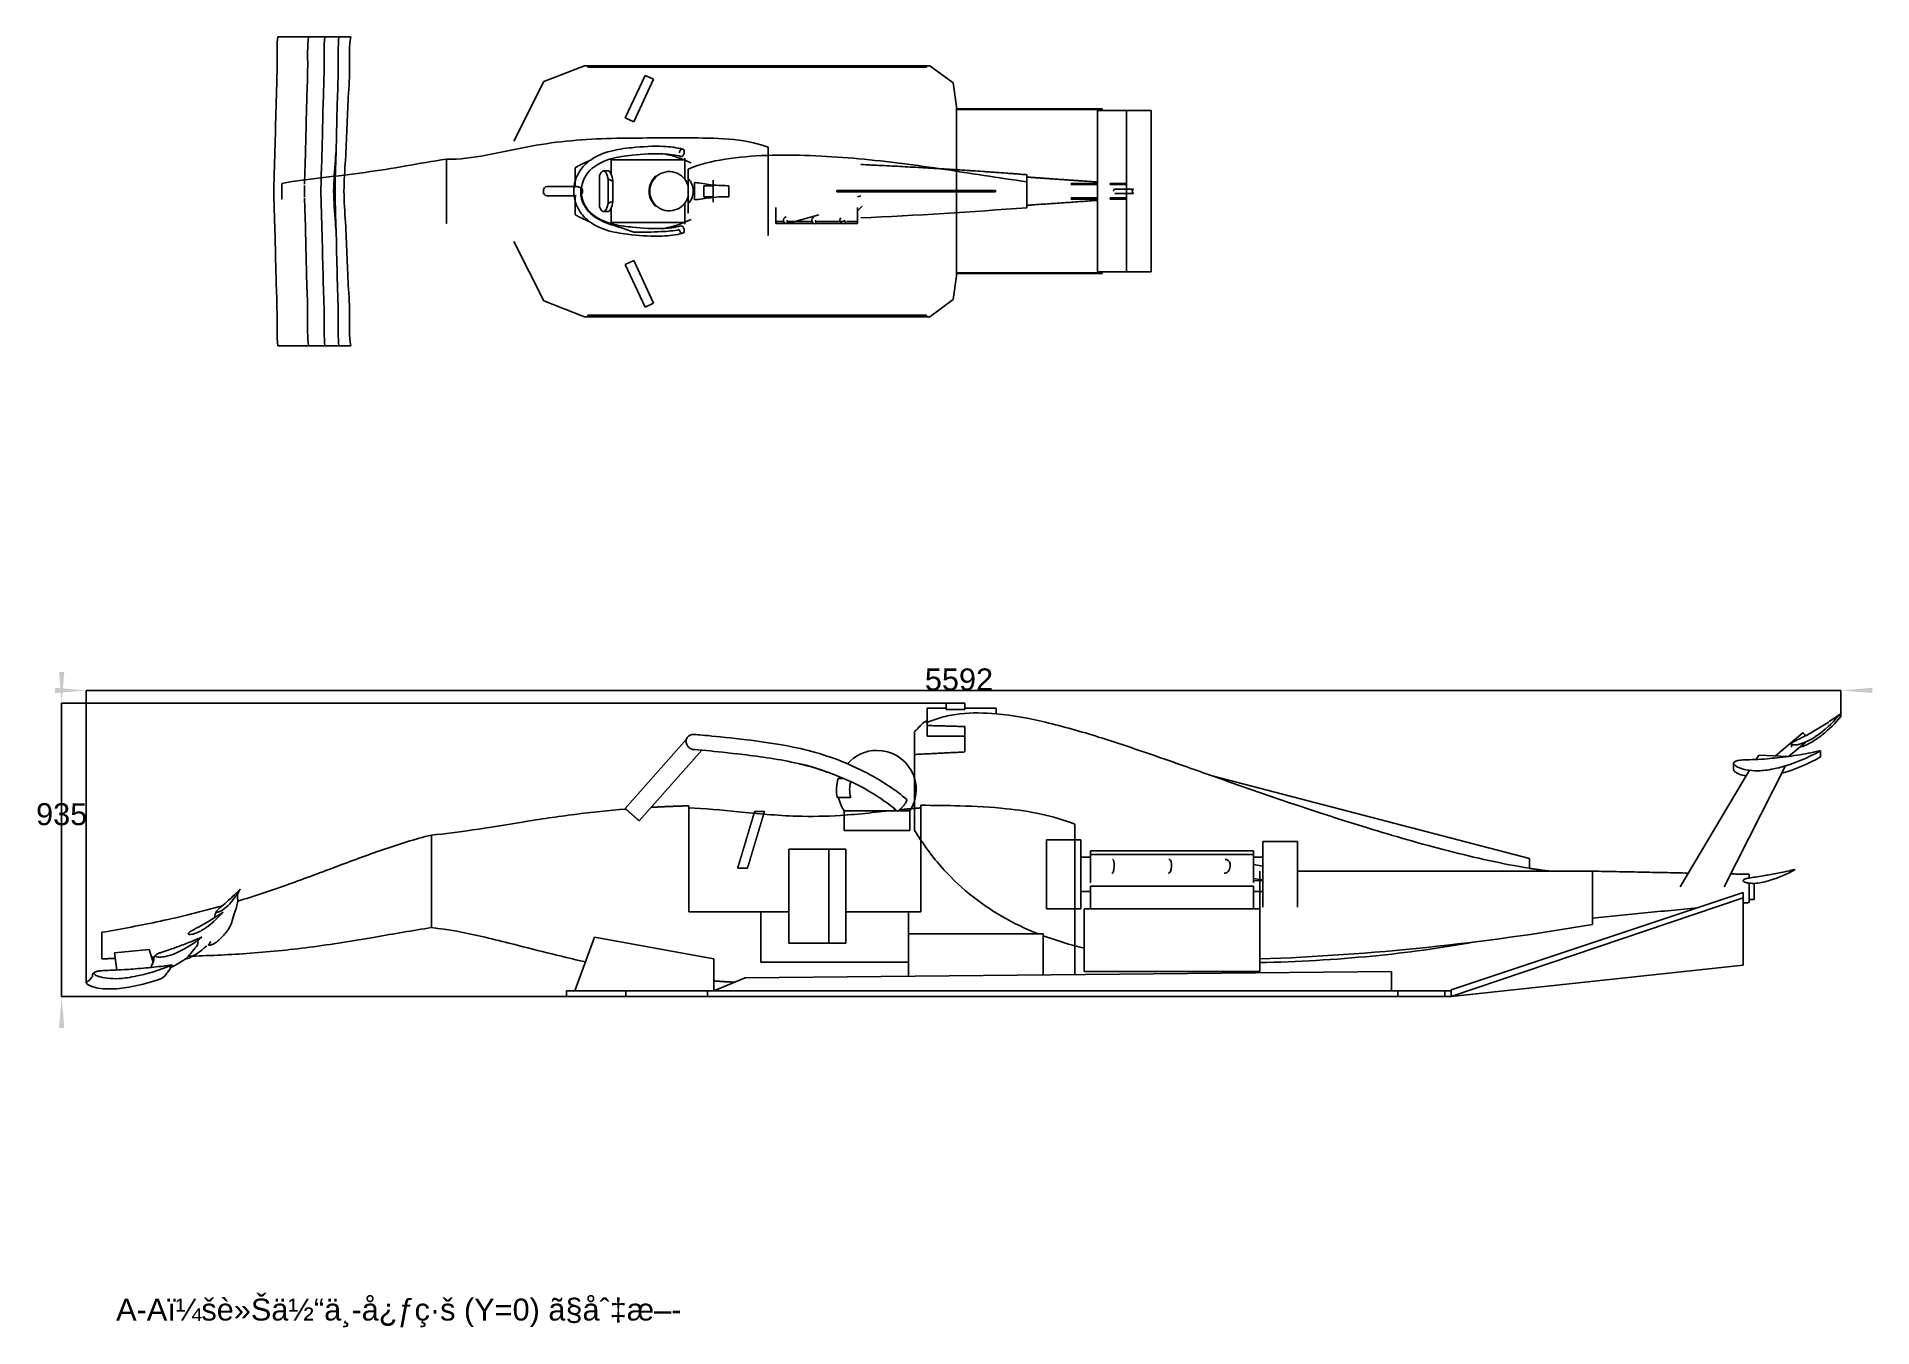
# Model space of a CAD drawing. Header units: millimetres. Extents: x 42 to 335, y 44 to 250.
import ezdxf
from ezdxf.enums import TextEntityAlignment as Align

# ---------------------------------------------------------------- set-up
doc = ezdxf.new("R2010")
doc.units = ezdxf.units.MM
doc.layers.get('0').update_dxf_attribs({"linetype": 'CONTINUOUS'})
for name, color, linetype in [('DimExtent011', 7, 'CONTINUOUS'), ('DimExtent012', 7, 'CONTINUOUS'), ('S02_CL_Section_Legend', 7, 'CONTINUOUS'), ('S02_CL_Section_SecA', 7, 'CONTINUOUS'), ('S02_CL_Section_Top', 7, 'CONTINUOUS')]:
    doc.layers.add(name, color=color, linetype=linetype)
doc.styles.get("Standard").update_dxf_attribs({"font": 'arial.ttf'})
doc.dimstyles.get("Standard").update_dxf_attribs({"dimscale": 0, "dimtxt": 2.5, "dimasz": 2.5, "dimexe": 1.25, "dimexo": 0.625, "dimtad": 1, "dimtxsty": 'STANDARD', "dimcen": 2.5, "dimazin": 3, "dimtfac": 1, "dimtmove": 0, "dimatfit": 3})

msp = doc.modelspace()

# ---------------------------------------------------------------- texts
at = {"layer": 'S02_CL_Section_Legend'}
msp.add_text('A-Aï¼šè»Šä½“ä¸\xadå¿ƒç·š (Y=0) ã§åˆ‡æ–\xad', height=3.5, dxfattribs=at).set_placement((100, 45), align=Align.CENTER)

# ---------------------------------------------------------------- blocks, each defined once
blk = doc.blocks.new('*DimExtent011')
at = {"color": 0}
for points in [[(45.2008, 145.85), (45.2008, 145.016), (50.2008, 145.433)], [(334.799, 145.85), (334.799, 145.016), (329.799, 145.433)]]:
    blk.add_solid(points, dxfattribs=at)
at = {"layer": 'DimExtent011'}
for p, q in [((50.2008, 98.8477), (50.2008, 145.433)), ((50.2008, 145.433), (329.799, 145.433)), ((329.799, 141.779), (329.799, 145.433))]:
    blk.add_line(p, q, dxfattribs=at)
blk.add_text('5592', height=3.5, dxfattribs=at).set_placement((189.265, 145.433), align=Align.CENTER)
blk = doc.blocks.new('*DimExtent012')
at = {"color": 0}
for points in [[(45.8651, 148.375), (46.6985, 148.375), (46.2818, 143.375)], [(45.8651, 91.625), (46.6985, 91.625), (46.2818, 96.625)]]:
    blk.add_solid(points, dxfattribs=at)
at = {"layer": 'DimExtent012'}
for p, q in [((187.203, 143.375), (46.2818, 143.375)), ((46.2818, 143.375), (46.2818, 96.625)), ((126.703, 96.625), (46.2818, 96.625))]:
    blk.add_line(p, q, dxfattribs=at)
blk.add_text('935', height=3.5, dxfattribs=at).set_placement((46.2818, 123.956), align=Align.CENTER)

# ---------------------------------------------------------------- dimensions: what is measured, and where the dimension line sits
at = {"layer": 'DimExtent011'}
dim = msp.add_linear_dim(base=(189.265, 145.433), p1=(50.201, 98.848), p2=(329.799, 141.779), text='5592', dimstyle='STANDARD', dxfattribs=at)
dim.commit()
dim.dimension.update_dxf_attribs({"geometry": '*DimExtent011', "text_midpoint": (190.023, 150.375)})
at = {"layer": 'DimExtent012'}
dim = msp.add_linear_dim(base=(46.282, 123.956), p1=(187.203, 143.375), p2=(126.703, 96.625), angle=90, text='935', dimstyle='STANDARD', dxfattribs=at)
dim.commit()
dim.dimension.update_dxf_attribs({"geometry": '*DimExtent012', "text_midpoint": (43.225, 120)})

# ---------------------------------------------------------------- linework, layer by layer
at = {"layer": 'S02_CL_Section_SecA'}
for p, q in [((187.203, 142.375), (187.203, 143.375)), ((187.203, 143.375), (190.203, 143.375)), ((190.203, 142.375), (190.203, 143.375)), ((187.203, 142.375), (190.203, 142.375)), ((136.079, 126.618), (145.834, 137.658)), ((136.079, 126.618), (145.834, 137.658)), ((319.351, 134.993), (323.755, 138.663)), ((319.351, 134.993), (323.755, 138.663)), ((138.327, 124.632), (148.289, 135.905)), ((138.327, 124.632), (148.289, 135.905)), ((316.703, 135.125), (316.289, 134.43)), ((321.305, 134.895), (316.703, 135.125)), ((321.443, 134.913), (324.198, 137.209)), ((321.443, 134.913), (324.198, 137.209)), ((229.622, 131.807), (280.203, 118.625)), ((315.259, 132.699), (304.203, 114.125)), ((311.203, 114.125), (320.96, 133.406)), ((170.953, 123.125), (170.953, 126.234)), ((170.953, 123.125), (170.953, 126.234)), ((181.453, 123.125), (181.453, 126.234)), ((181.453, 123.125), (181.453, 126.234)), ((168.514, 120.125), (162.174, 120.125)), ((162.174, 105.125), (162.174, 120.125)), ((168.514, 105.125), (168.514, 120.125)), ((168.514, 120.125), (171.232, 120.125)), ((171.232, 105.125), (171.232, 120.125)), ((203.203, 121.625), (208.703, 121.625)), ((237.703, 121.375), (243.203, 121.375)), ((208.703, 118.875), (210.203, 118.875)), ((210.203, 119.3), (210.203, 119.878)), ((210.203, 119.878), (236.203, 119.878)), ((210.203, 119.3), (236.203, 119.3)), ((236.203, 119.3), (236.203, 119.878)), ((236.203, 118.875), (237.703, 118.875)), ((236.203, 117.689), (237.703, 117.421)), ((280.203, 118.625), (280.203, 117.076)), ((210.203, 110.625), (210.203, 114.221)), ((210.203, 114.221), (236.203, 114.221)), ((236.203, 115.454), (237.507, 115.221)), ((236.203, 115.149), (237.703, 115.074)), ((236.203, 110.625), (236.203, 114.221)), ((315.953, 112.125), (315.953, 114.68)), ((208.703, 113.375), (210.203, 113.375)), ((236.203, 113.375), (237.703, 113.375)), ((314.203, 113.225), (267.703, 97.725)), ((267.703, 96.625), (314.203, 112.375)), ((314.203, 112.375), (314.203, 113.225)), ((314.203, 112.375), (314.203, 101.625)), ((315.203, 112.125), (315.953, 112.125)), ((157.703, 102.125), (157.703, 110.125)), ((157.703, 110.125), (162.174, 110.125)), ((171.232, 110.125), (181.203, 110.125)), ((181.203, 106.625), (181.203, 110.125)), ((203.203, 110.625), (208.703, 110.625)), ((209.203, 100.625), (209.203, 110.625)), ((209.203, 110.625), (237.203, 110.625)), ((237.203, 100.625), (237.203, 110.625)), ((131.203, 106.125), (128.035, 97.525)), ((150.203, 102.625), (131.203, 106.125)), ((181.203, 99.877), (181.203, 106.625)), ((181.203, 106.625), (202.703, 106.625)), ((202.703, 100.086), (202.703, 106.625)), ((60.203, 104.125), (54.703, 103.625)), ((54.703, 103.625), (55.048, 100.864)), ((60.876, 102.107), (60.203, 104.125)), ((150.203, 97.525), (150.203, 102.625)), ((168.514, 105.125), (162.174, 105.125)), ((168.514, 105.125), (171.232, 105.125)), ((155.203, 99.625), (150.203, 97.525)), ((258.203, 100.625), (155.203, 99.625)), ((157.703, 102.125), (181.203, 102.125)), ((209.203, 100.625), (237.203, 100.625)), ((258.203, 97.525), (258.203, 100.625)), ((314.203, 101.625), (267.703, 96.625)), ((126.703, 96.625), (126.703, 97.525)), ((136.203, 97.525), (126.703, 97.525)), ((136.203, 96.625), (126.703, 96.625)), ((149.203, 97.525), (136.203, 97.525)), ((136.203, 96.625), (136.203, 97.525)), ((149.203, 96.625), (136.203, 96.625)), ((259.203, 97.525), (149.203, 97.525)), ((149.203, 96.625), (149.203, 97.525)), ((259.203, 96.625), (149.203, 96.625)), ((266.703, 97.525), (259.203, 97.525)), ((259.203, 96.625), (259.203, 97.525)), ((266.703, 96.625), (259.203, 96.625)), ((267.703, 97.525), (266.703, 97.525)), ((266.703, 96.625), (266.703, 97.525)), ((267.703, 96.625), (266.703, 96.625)), ((267.703, 97.725), (267.703, 97.525)), ((267.703, 96.625), (267.703, 97.525))]:
    msp.add_line(p, q, dxfattribs=at)
for centre, radius, start, end in [((176.203, 129.625), 6.25, 90, 138.82172), ((176.203, 129.625), 6.25, 90, 138.82172), ((176.203, 129.625), 6.25, -32.85988, 90), ((176.203, 129.625), 6.25, -32.85988, 90), ((176.203, 129.625), 6.25, 161.13999, 163.7398), ((176.203, 129.625), 6.25, 161.13999, 163.7398), ((176.203, 129.625), 6.45, 164.2573, -168.82546), ((176.203, 129.625), 6.45, 164.2573, -168.82546), ((176.203, 129.625), 4.363, 163.34441, -163.35337), ((176.203, 129.625), 6.25, -168.46304, -147.14012), ((176.203, 129.625), 6.25, -168.46304, -147.14012), ((213.703, 117.375), 1.1, 87.13759, 90), ((222.703, 117.375), 1.1, 85.53284, 90), ((231.703, 117.375), 1.1, 79.87533, 90)]:
    msp.add_arc(centre, radius, start, end, dxfattribs=at)
for centre, major_axis, ratio, start_param, end_param in [((213.703, 117.375), (-0.055, -1.099), 0.2693179, 0, -3.1415927), ((222.703, 117.375), (-0.086, -1.097), 0.3997961, 0, -3.1415927), ((231.703, 117.375), (-0.193, -1.083), 0.7015363, 0, -4.5877639), ((231.703, 117.375), (-0.193, -1.083), 0.7015363, -4.5877639, -3.1415927)]:
    msp.add_ellipse(centre, major_axis=major_axis, ratio=ratio, start_param=start_param, end_param=end_param, dxfattribs=at)
for points, degree, knots in [([(183.841, 140.443), (183.842, 140.444), (183.827, 140.435), (183.799, 140.416), (183.747, 140.382), (183.647, 140.31), (183.514, 140.187), (183.385, 140.069), (183.223, 139.903), (183.008, 139.681), (182.797, 139.465), (182.53, 139.195), (182.203, 138.899)], 3, [0.49987069, 0.49987069, 0.49987069, 0.49987069, 0.58205797, 0.58205797, 0.58205797, 0.72626289, 0.72626289, 0.72626289, 0.86438715, 0.86438715, 0.86438715, 1, 1, 1, 1]), ([(183.841, 140.443), (183.842, 140.444), (183.827, 140.435), (183.799, 140.416), (183.747, 140.382), (183.647, 140.31), (183.514, 140.187), (183.385, 140.069), (183.223, 139.903), (183.008, 139.681), (182.797, 139.465), (182.53, 139.195), (182.203, 138.899)], 3, [0.49987069, 0.49987069, 0.49987069, 0.49987069, 0.58205797, 0.58205797, 0.58205797, 0.72626289, 0.72626289, 0.72626289, 0.86438715, 0.86438715, 0.86438715, 1, 1, 1, 1]), ([(184.203, 142.625), (184.203, 142.626), (184.203, 142.608), (184.203, 142.533), (184.203, 142.452), (184.203, 142.302), (184.203, 142.061), (184.203, 141.657), (184.203, 140.975), (184.203, 140.339)], 3, [81.328556, 81.328556, 81.328556, 81.328556, 102.1139274, 102.1139274, 102.1139274, 124.9010286, 124.9010286, 124.9010286, 163.3831667, 163.3831667, 163.3831667, 163.3831667]), ([(184.203, 142.625), (184.203, 142.626), (184.203, 142.608), (184.203, 142.533), (184.203, 142.452), (184.203, 142.302), (184.203, 142.061), (184.203, 141.657), (184.203, 140.975), (184.203, 140.339)], 3, [81.328556, 81.328556, 81.328556, 81.328556, 102.1139274, 102.1139274, 102.1139274, 124.9010286, 124.9010286, 124.9010286, 163.3831667, 163.3831667, 163.3831667, 163.3831667]), ([(195.203, 141.682), (193.299, 141.859), (191.343, 141.907), (189.464, 141.703), (188.537, 141.603), (187.634, 141.44), (186.756, 141.213), (185.873, 140.982), (185.022, 140.691), (184.203, 140.339)], 3, [0, 0, 0, 0, 0.5025987, 0.5025987, 0.5025987, 0.7506484, 0.7506484, 0.7506484, 1, 1, 1, 1]), ([(195.203, 142.625), (195.203, 142.629), (195.203, 142.584), (195.203, 142.419), (195.203, 142.261), (195.203, 141.994), (195.203, 141.682)], 3, [69.0391994, 69.0391994, 69.0391994, 69.0391994, 90.3522444, 90.3522444, 90.3522444, 111.2435209, 111.2435209, 111.2435209, 111.2435209]), ([(195.203, 142.625), (195.203, 142.629), (195.203, 142.584), (195.203, 142.419), (195.203, 142.261), (195.203, 141.994), (195.203, 141.682)], 3, [69.0391994, 69.0391994, 69.0391994, 69.0391994, 90.3522444, 90.3522444, 90.3522444, 111.2435209, 111.2435209, 111.2435209, 111.2435209]), ([(195.203, 141.719), (197.855, 141.463), (200.478, 140.964), (203.07, 140.354), (205.907, 139.683), (208.71, 138.875), (211.492, 138.007), (214.979, 136.918), (218.435, 135.735), (221.884, 134.532), (224.465, 133.628), (227.044, 132.72), (229.622, 131.807)], 3, [0.11941222, 0.11941222, 0.11941222, 0.11941222, 0.19070382, 0.19070382, 0.19070382, 0.2687283, 0.2687283, 0.2687283, 0.36649396, 0.36649396, 0.36649396, 0.43969358, 0.43969358, 0.43969358, 0.43969358]), ([(195.203, 141.719), (197.855, 141.463), (200.478, 140.964), (203.07, 140.354), (205.907, 139.683), (208.71, 138.875), (211.492, 138.007), (214.979, 136.918), (218.435, 135.735), (221.884, 134.532), (224.465, 133.628), (227.044, 132.72), (229.622, 131.807)], 3, [0.11941222, 0.11941222, 0.11941222, 0.11941222, 0.19070382, 0.19070382, 0.19070382, 0.2687283, 0.2687283, 0.2687283, 0.36649396, 0.36649396, 0.36649396, 0.43969358, 0.43969358, 0.43969358, 0.43969358]), ([(329.798, 141.777), (328.787, 140.572), (327.645, 139.477), (326.389, 138.53), (326.11, 138.32), (325.824, 138.119), (325.532, 137.926), (325.116, 137.654), (324.68, 137.419), (324.224, 137.22), (323.852, 137.058), (323.468, 136.93), (323.073, 136.838), (322.881, 136.793), (322.687, 136.763), (322.491, 136.748), (322.364, 136.74), (322.235, 136.739), (322.11, 136.767), (322.071, 136.774), (322.035, 136.789), (322.003, 136.811), (321.973, 136.832), (321.949, 136.864), (321.95, 136.899)], 3, [0, 0, 0, 0, 0.24905648, 0.24905648, 0.24905648, 0.30439697, 0.30439697, 0.30439697, 0.3829741, 0.3829741, 0.3829741, 0.44706545, 0.44706545, 0.44706545, 0.47817272, 0.47817272, 0.47817272, 0.49838783, 0.49838783, 0.49838783, 0.50449397, 0.50449397, 0.50449397, 0.51008333, 0.51008333, 0.51008333, 0.51008333]), ([(321.95, 136.899), (321.952, 136.96), (321.99, 137.009), (322.03, 137.048), (322.069, 137.086), (322.11, 137.121), (322.153, 137.153), (322.21, 137.194), (322.269, 137.233), (322.329, 137.269), (322.49, 137.365), (322.655, 137.455), (322.822, 137.538), (323.161, 137.708), (323.501, 137.877), (323.841, 138.044), (324.254, 138.249), (324.661, 138.466), (325.061, 138.694), (325.354, 138.863), (325.644, 139.034), (325.934, 139.206), (326.636, 139.623), (327.326, 140.058), (328.004, 140.511), (328.327, 140.727), (328.647, 140.948), (328.964, 141.172), (329.115, 141.279), (329.27, 141.391), (329.42, 141.499), (329.472, 141.537), (329.526, 141.577), (329.584, 141.619), (329.626, 141.651), (329.672, 141.686), (329.702, 141.706), (329.72, 141.718), (329.733, 141.725), (329.774, 141.759), (329.785, 141.769), (329.799, 141.78), (329.799, 141.779)], 3, [0.51008333, 0.51008333, 0.51008333, 0.51008333, 0.51909749, 0.51909749, 0.51909749, 0.52762638, 0.52762638, 0.52762638, 0.53875763, 0.53875763, 0.53875763, 0.56842907, 0.56842907, 0.56842907, 0.62848145, 0.62848145, 0.62848145, 0.70147511, 0.70147511, 0.70147511, 0.75491028, 0.75491028, 0.75491028, 0.88409273, 0.88409273, 0.88409273, 0.94562802, 0.94562802, 0.94562802, 0.97523895, 0.97523895, 0.97523895, 0.9859518, 0.9859518, 0.9859518, 0.9937178, 0.9937178, 0.9937178, 0.99842363, 0.99842363, 0.99842363, 0.99976217, 0.99976217, 0.99976217, 0.99976217]), ([(323.183, 136.364), (323.888, 136.542), (324.558, 136.842), (325.183, 137.21), (325.759, 137.553), (326.299, 137.952), (326.824, 138.367), (327.909, 139.235), (328.906, 140.212), (329.798, 141.277)], 3, [0.56040216, 0.56040216, 0.56040216, 0.56040216, 0.67503368, 0.67503368, 0.67503368, 0.78077554, 0.78077554, 0.78077554, 1, 1, 1, 1]), ([(329.798, 141.777), (329.798, 141.612), (329.798, 141.585), (329.798, 141.575), (329.798, 141.567), (329.798, 141.577), (329.798, 141.555), (329.798, 141.535), (329.798, 141.483), (329.798, 141.417), (329.798, 141.354), (329.798, 141.278), (329.798, 141.277)], 3, [0, 0, 0, 0, 0.125, 0.125, 0.125, 0.25, 0.25, 0.25, 0.375, 0.375, 0.375, 0.5, 0.5, 0.5, 0.5]), ([(329.799, 141.779), (329.799, 141.558), (329.799, 141.578), (329.799, 141.573), (329.799, 141.573), (329.799, 141.568), (329.799, 141.539), (329.799, 141.513), (329.799, 141.476), (329.799, 141.427), (329.799, 141.362), (329.799, 141.28), (329.799, 141.279)], 3, [0, 0, 0, 0, 0.3400749, 0.3400749, 0.3400749, 0.5550132, 0.5550132, 0.5550132, 0.7400077, 0.7400077, 0.7400077, 1, 1, 1, 1]), ([(146.961, 136.021), (146.874, 136.027), (146.784, 136.045), (146.692, 136.075), (146.525, 136.128), (146.357, 136.228), (146.227, 136.347), (146.061, 136.498), (145.955, 136.665), (145.888, 136.816), (145.802, 137.014), (145.778, 137.193), (145.781, 137.342), (145.783, 137.452), (145.803, 137.55), (145.82, 137.611), (145.829, 137.641), (145.833, 137.657), (145.834, 137.658)], 3, [0.16199804, 0.16199804, 0.16199804, 0.16199804, 0.19171052, 0.19171052, 0.19171052, 0.24582639, 0.24582639, 0.24582639, 0.31380131, 0.31380131, 0.31380131, 0.40234703, 0.40234703, 0.40234703, 0.46810473, 0.46810473, 0.46810473, 0.50002061, 0.50002061, 0.50002061, 0.50002061]), ([(146.961, 136.021), (146.874, 136.027), (146.784, 136.045), (146.692, 136.075), (146.525, 136.128), (146.357, 136.228), (146.227, 136.347), (146.061, 136.498), (145.955, 136.665), (145.888, 136.816), (145.802, 137.014), (145.778, 137.193), (145.781, 137.342), (145.783, 137.452), (145.803, 137.55), (145.82, 137.611), (145.829, 137.641), (145.833, 137.657), (145.834, 137.658)], 3, [0.16199804, 0.16199804, 0.16199804, 0.16199804, 0.19171052, 0.19171052, 0.19171052, 0.24582639, 0.24582639, 0.24582639, 0.31380131, 0.31380131, 0.31380131, 0.40234703, 0.40234703, 0.40234703, 0.46810473, 0.46810473, 0.46810473, 0.50002061, 0.50002061, 0.50002061, 0.50002061]), ([(147.045, 138.421), (146.931, 138.43), (146.818, 138.423), (146.706, 138.399), (146.315, 138.32), (145.975, 138.031), (145.834, 137.658)], 3, [0.3307366, 0.3307366, 0.3307366, 0.3307366, 0.37599437, 0.37599437, 0.37599437, 0.53421568, 0.53421568, 0.53421568, 0.53421568]), ([(147.045, 138.421), (146.931, 138.43), (146.818, 138.423), (146.706, 138.399), (146.315, 138.32), (145.975, 138.031), (145.834, 137.658)], 3, [0.3307366, 0.3307366, 0.3307366, 0.3307366, 0.37599437, 0.37599437, 0.37599437, 0.53421568, 0.53421568, 0.53421568, 0.53421568]), ([(180.975, 128.044), (179.167, 129.561), (177.199, 130.864), (175.135, 131.987), (172.196, 133.584), (169.052, 134.826), (165.818, 135.703), (164.228, 136.134), (162.624, 136.473), (161.036, 136.752), (159.111, 137.091), (157.211, 137.342), (155.391, 137.561), (153.051, 137.843), (150.827, 138.075), (149.288, 138.222), (147.882, 138.357), (147.052, 138.421), (147.045, 138.421)], 3, [0, 0, 0, 0, 0.1389789, 0.1389789, 0.1389789, 0.2779578, 0.2779578, 0.2779578, 0.4169367, 0.4169367, 0.4169367, 0.5854196, 0.5854196, 0.5854196, 0.802017, 0.802017, 0.802017, 1, 1, 1, 1]), ([(180.975, 128.044), (179.167, 129.561), (177.199, 130.864), (175.135, 131.987), (172.196, 133.584), (169.052, 134.826), (165.818, 135.703), (164.228, 136.134), (162.624, 136.473), (161.036, 136.752), (159.111, 137.091), (157.211, 137.342), (155.391, 137.561), (153.051, 137.843), (150.827, 138.075), (149.288, 138.222), (147.882, 138.357), (147.052, 138.421), (147.045, 138.421)], 3, [0, 0, 0, 0, 0.1389789, 0.1389789, 0.1389789, 0.2779578, 0.2779578, 0.2779578, 0.4169367, 0.4169367, 0.4169367, 0.5854196, 0.5854196, 0.5854196, 0.802017, 0.802017, 0.802017, 1, 1, 1, 1]), ([(182.203, 138.899), (182.203, 138.499), (182.203, 137.894), (182.203, 137.172), (182.203, 136.431), (182.203, 135.583), (182.203, 134.718), (182.203, 133.62), (182.203, 132.494), (182.203, 131.375), (182.203, 130.713), (182.203, 130.053), (182.203, 129.395), (182.203, 128.503), (182.203, 127.612), (182.203, 126.774), (182.203, 125.97), (182.203, 125.218), (182.203, 124.627), (182.203, 124.006), (182.203, 123.587), (182.203, 123.37), (182.203, 123.154), (182.203, 123.124), (182.203, 123.125)], 3, [0.32892676, 0.32892676, 0.32892676, 0.32892676, 0.38035314, 0.38035314, 0.38035314, 0.43318644, 0.43318644, 0.43318644, 0.5, 0.5, 0.5, 0.53941615, 0.53941615, 0.53941615, 0.592908, 0.592908, 0.592908, 0.64437285, 0.64437285, 0.64437285, 0.69813913, 0.69813913, 0.69813913, 0.75, 0.75, 0.75, 0.75]), ([(182.203, 135.225), (182.203, 135.222), (182.203, 135.394), (182.203, 136.027), (182.203, 136.166), (182.203, 136.33), (182.203, 136.517), (182.203, 136.767), (182.203, 137.062), (182.203, 137.376), (182.203, 137.885), (182.203, 138.437), (182.203, 138.899)], 3, [0.35599989, 0.35599989, 0.35599989, 0.35599989, 0.56950785, 0.56950785, 0.56950785, 0.6164866, 0.6164866, 0.6164866, 0.67913556, 0.67913556, 0.67913556, 0.7811394, 0.7811394, 0.7811394, 0.7811394]), ([(182.203, 138.899), (182.203, 138.499), (182.203, 137.894), (182.203, 137.172), (182.203, 136.431), (182.203, 135.583), (182.203, 134.718), (182.203, 133.62), (182.203, 132.494), (182.203, 131.375), (182.203, 130.713), (182.203, 130.053), (182.203, 129.395), (182.203, 128.503), (182.203, 127.612), (182.203, 126.774), (182.203, 125.97), (182.203, 125.218), (182.203, 124.627), (182.203, 124.006), (182.203, 123.587), (182.203, 123.37), (182.203, 123.154), (182.203, 123.124), (182.203, 123.125)], 3, [0.32892676, 0.32892676, 0.32892676, 0.32892676, 0.38035314, 0.38035314, 0.38035314, 0.43318644, 0.43318644, 0.43318644, 0.5, 0.5, 0.5, 0.53941615, 0.53941615, 0.53941615, 0.592908, 0.592908, 0.592908, 0.64437285, 0.64437285, 0.64437285, 0.69813913, 0.69813913, 0.69813913, 0.75, 0.75, 0.75, 0.75]), ([(182.203, 135.225), (182.203, 135.222), (182.203, 135.394), (182.203, 136.027), (182.203, 136.166), (182.203, 136.33), (182.203, 136.517), (182.203, 136.767), (182.203, 137.062), (182.203, 137.376), (182.203, 137.885), (182.203, 138.437), (182.203, 138.899)], 3, [0.35599989, 0.35599989, 0.35599989, 0.35599989, 0.56950785, 0.56950785, 0.56950785, 0.6164866, 0.6164866, 0.6164866, 0.67913556, 0.67913556, 0.67913556, 0.7811394, 0.7811394, 0.7811394, 0.7811394]), ([(184.203, 139.838), (184.203, 139.507), (184.203, 139.187), (184.203, 138.93), (184.203, 138.751), (184.203, 138.604), (184.203, 138.489), (184.203, 138.188), (184.203, 138.12), (184.203, 138.125)], 3, [173.4249574, 173.4249574, 173.4249574, 173.4249574, 193.5509117, 193.5509117, 193.5509117, 207.5275466, 207.5275466, 207.5275466, 243.985668, 243.985668, 243.985668, 243.985668]), ([(184.203, 139.838), (184.203, 139.507), (184.203, 139.187), (184.203, 138.93), (184.203, 138.751), (184.203, 138.604), (184.203, 138.489), (184.203, 138.188), (184.203, 138.12), (184.203, 138.125)], 3, [173.4249574, 173.4249574, 173.4249574, 173.4249574, 193.5509117, 193.5509117, 193.5509117, 207.5275466, 207.5275466, 207.5275466, 243.985668, 243.985668, 243.985668, 243.985668]), ([(190.203, 139.674), (190.203, 139.507), (190.203, 139.274), (190.203, 138.973), (190.203, 138.772), (190.203, 138.538), (190.203, 138.292), (190.203, 137.774), (190.203, 137.202), (190.203, 136.777), (190.203, 136.308), (190.203, 136.019), (190.203, 135.849), (190.203, 135.679), (190.203, 135.623), (190.203, 135.625)], 3, [139.6849714, 139.6849714, 139.6849714, 139.6849714, 162.2660122, 162.2660122, 162.2660122, 177.3141947, 177.3141947, 177.3141947, 209.1014275, 209.1014275, 209.1014275, 243.9704174, 243.9704174, 243.9704174, 278.5255798, 278.5255798, 278.5255798, 278.5255798]), ([(190.203, 138.125), (190.203, 138.125), (190.203, 138.136), (190.203, 138.182), (190.203, 138.228), (190.203, 138.311), (190.203, 138.433), (190.203, 138.693), (190.203, 139.159), (190.203, 139.674)], 3, [0.49995788, 0.49995788, 0.49995788, 0.49995788, 0.6026838, 0.6026838, 0.6026838, 0.70749706, 0.70749706, 0.70749706, 0.93368996, 0.93368996, 0.93368996, 0.93368996]), ([(190.203, 139.674), (190.203, 139.507), (190.203, 139.274), (190.203, 138.973), (190.203, 138.772), (190.203, 138.538), (190.203, 138.292), (190.203, 137.774), (190.203, 137.202), (190.203, 136.777), (190.203, 136.308), (190.203, 136.019), (190.203, 135.849), (190.203, 135.679), (190.203, 135.623), (190.203, 135.625)], 3, [139.6849714, 139.6849714, 139.6849714, 139.6849714, 162.2660122, 162.2660122, 162.2660122, 177.3141947, 177.3141947, 177.3141947, 209.1014275, 209.1014275, 209.1014275, 243.9704174, 243.9704174, 243.9704174, 278.5255798, 278.5255798, 278.5255798, 278.5255798]), ([(190.203, 138.125), (190.203, 138.125), (190.203, 138.136), (190.203, 138.182), (190.203, 138.228), (190.203, 138.311), (190.203, 138.433), (190.203, 138.693), (190.203, 139.159), (190.203, 139.674)], 3, [0.49995788, 0.49995788, 0.49995788, 0.49995788, 0.6026838, 0.6026838, 0.6026838, 0.70749706, 0.70749706, 0.70749706, 0.93368996, 0.93368996, 0.93368996, 0.93368996]), ([(323.755, 138.663), (323.756, 138.662), (323.757, 138.661), (323.758, 138.66), (323.761, 138.655), (323.768, 138.648), (323.776, 138.638), (323.786, 138.626), (323.798, 138.611), (323.813, 138.594), (323.829, 138.575), (323.846, 138.554), (323.866, 138.53), (323.937, 138.445), (324.037, 138.325), (324.143, 138.197)], 3, [0, 0, 0, 0, 0.1025549, 0.1025549, 0.1025549, 0.3076646, 0.3076646, 0.3076646, 0.5127744, 0.5127744, 0.5127744, 0.7178841, 0.7178841, 0.7178841, 1.4357683, 1.4357683, 1.4357683, 1.4357683]), ([(323.755, 138.663), (323.756, 138.662), (323.757, 138.661), (323.758, 138.66), (323.761, 138.655), (323.768, 138.648), (323.776, 138.638), (323.786, 138.626), (323.798, 138.611), (323.813, 138.594), (323.829, 138.575), (323.846, 138.554), (323.866, 138.53), (323.937, 138.445), (324.037, 138.325), (324.143, 138.197)], 3, [0, 0, 0, 0, 0.1025549, 0.1025549, 0.1025549, 0.3076646, 0.3076646, 0.3076646, 0.5127744, 0.5127744, 0.5127744, 0.7178841, 0.7178841, 0.7178841, 1.4357683, 1.4357683, 1.4357683, 1.4357683]), ([(163.632, 133.778), (160.711, 134.459), (157.717, 134.866), (154.872, 135.206), (152.629, 135.474), (150.504, 135.695), (149.034, 135.836), (147.947, 135.94), (147.216, 136), (146.961, 136.021)], 3, [0, 0, 0, 0, 0.5560134, 0.5560134, 0.5560134, 0.8112177, 0.8112177, 0.8112177, 1, 1, 1, 1]), ([(163.632, 133.778), (160.711, 134.459), (157.717, 134.866), (154.872, 135.206), (152.629, 135.474), (150.504, 135.695), (149.034, 135.836), (147.947, 135.94), (147.216, 136), (146.961, 136.021)], 3, [0, 0, 0, 0, 0.5560134, 0.5560134, 0.5560134, 0.8112177, 0.8112177, 0.8112177, 1, 1, 1, 1]), ([(312.699, 133.83), (312.698, 133.897), (312.731, 133.962), (312.778, 134.011), (312.824, 134.058), (312.878, 134.095), (312.939, 134.122), (313.118, 134.206), (313.313, 134.245), (313.506, 134.276), (313.789, 134.32), (314.074, 134.342), (314.36, 134.358), (314.928, 134.39), (315.496, 134.401), (316.064, 134.421), (316.749, 134.442), (317.432, 134.482), (318.114, 134.541), (318.618, 134.589), (319.122, 134.64), (319.625, 134.695), (320.85, 134.825), (322.07, 134.989), (323.285, 135.188), (323.867, 135.284), (324.448, 135.389), (325.027, 135.503), (325.304, 135.556), (325.59, 135.616), (325.866, 135.673), (325.962, 135.692), (326.063, 135.713), (326.169, 135.737), (326.248, 135.755), (326.334, 135.775), (326.389, 135.784), (326.423, 135.79), (326.445, 135.791), (326.522, 135.814), (326.544, 135.82), (326.57, 135.828), (326.57, 135.826)], 3, [0.51147783, 0.51147783, 0.51147783, 0.51147783, 0.51838772, 0.51838772, 0.51838772, 0.52515104, 0.52515104, 0.52515104, 0.54546977, 0.54546977, 0.54546977, 0.57508492, 0.57508492, 0.57508492, 0.63393006, 0.63393006, 0.63393006, 0.70479774, 0.70479774, 0.70479774, 0.75720643, 0.75720643, 0.75720643, 0.88462877, 0.88462877, 0.88462877, 0.94573343, 0.94573343, 0.94573343, 0.97525244, 0.97525244, 0.97525244, 0.98595212, 0.98595212, 0.98595212, 0.99371554, 0.99371554, 0.99371554, 0.99842269, 0.99842269, 0.99842269, 0.99974633, 0.99974633, 0.99974633, 0.99974633]), ([(326.567, 135.823), (324.482, 134.632), (322.24, 133.707), (319.91, 133.117), (319.392, 132.986), (318.87, 132.875), (318.344, 132.784), (317.589, 132.659), (316.821, 132.603), (316.056, 132.634), (315.43, 132.659), (314.805, 132.74), (314.2, 132.902), (313.904, 132.983), (313.613, 133.082), (313.337, 133.216), (313.233, 133.266), (313.134, 133.323), (313.038, 133.387), (312.963, 133.436), (312.895, 133.493), (312.832, 133.557), (312.761, 133.63), (312.7, 133.723), (312.699, 133.83)], 3, [0, 0, 0, 0, 0.24871143, 0.24871143, 0.24871143, 0.30397671, 0.30397671, 0.30397671, 0.38320396, 0.38320396, 0.38320396, 0.44803649, 0.44803649, 0.44803649, 0.47974418, 0.47974418, 0.47974418, 0.4916275, 0.4916275, 0.4916275, 0.50084809, 0.50084809, 0.50084809, 0.51147783, 0.51147783, 0.51147783, 0.51147783]), ([(321.95, 136.899), (321.95, 136.679), (321.95, 136.699), (321.95, 136.694), (321.95, 136.693), (321.95, 136.688), (321.95, 136.66), (321.95, 136.634), (321.95, 136.597), (321.95, 136.547), (321.95, 136.483), (321.95, 136.401), (321.95, 136.399)], 3, [0, 0, 0, 0, 0.3400749, 0.3400749, 0.3400749, 0.5550132, 0.5550132, 0.5550132, 0.7400077, 0.7400077, 0.7400077, 1, 1, 1, 1]), ([(326.567, 135.823), (326.567, 135.495), (326.567, 135.439), (326.567, 135.419), (326.567, 135.404), (326.567, 135.424), (326.567, 135.379), (326.567, 135.339), (326.567, 135.235), (326.567, 135.104), (326.567, 134.978), (326.567, 134.826), (326.567, 134.823)], 3, [0, 0, 0, 0, 0.125, 0.125, 0.125, 0.25, 0.25, 0.25, 0.375, 0.375, 0.375, 0.5, 0.5, 0.5, 0.5]), ([(326.57, 135.826), (326.57, 135.57), (326.57, 135.48), (326.57, 135.442), (326.57, 135.415), (326.57, 135.416), (326.57, 135.414), (326.57, 135.414), (326.57, 135.404), (326.57, 135.346), (326.57, 135.298), (326.57, 135.217), (326.57, 135.122), (326.57, 134.993), (326.57, 134.829), (326.57, 134.826)], 3, [0, 0, 0, 0, 0.1954717, 0.1954717, 0.1954717, 0.3402972, 0.3402972, 0.3402972, 0.5550515, 0.5550515, 0.5550515, 0.74003, 0.74003, 0.74003, 1, 1, 1, 1]), ([(169.19, 132.084), (167.075, 132.889), (164.881, 133.514), (164.251, 133.635), (163.632, 133.778)], 2, [245.9180254, 245.9180254, 245.9180254, 338.4794157, 338.4794157, 365.2169347, 365.2169347, 365.2169347]), ([(179.432, 126.206), (177.652, 127.699), (175.699, 128.983), (173.644, 130.092), (172.208, 130.836), (170.724, 131.5), (169.19, 132.084)], 3, [0, 0, 0, 0, 145.220522, 145.220522, 145.220522, 245.9180254, 245.9180254, 245.9180254, 245.9180254]), ([(229.622, 131.807), (237.821, 128.908), (246.044, 126.074), (254.359, 123.524), (258.629, 122.215), (262.922, 120.974), (267.247, 119.861), (271.527, 118.764), (275.841, 117.783), (280.203, 117.076)], 3, [0.33801288, 0.33801288, 0.33801288, 0.33801288, 0.66544482, 0.66544482, 0.66544482, 0.83362142, 0.83362142, 0.83362142, 1, 1, 1, 1]), ([(312.699, 133.83), (312.699, 133.574), (312.699, 133.484), (312.699, 133.446), (312.699, 133.419), (312.699, 133.42), (312.699, 133.418), (312.699, 133.418), (312.699, 133.408), (312.699, 133.35), (312.699, 133.302), (312.699, 133.221), (312.699, 133.126), (312.699, 132.997), (312.699, 132.833), (312.699, 132.83)], 3, [0, 0, 0, 0, 0.1954717, 0.1954717, 0.1954717, 0.3402972, 0.3402972, 0.3402972, 0.5550515, 0.5550515, 0.5550515, 0.74003, 0.74003, 0.74003, 1, 1, 1, 1]), ([(312.699, 132.83), (312.699, 132.73), (312.754, 132.641), (312.819, 132.571), (312.882, 132.504), (312.952, 132.444), (313.029, 132.393), (313.205, 132.273), (313.398, 132.181), (313.595, 132.102), (313.956, 131.958), (314.334, 131.858), (314.715, 131.784)], 3, [0.526998627, 0.526998627, 0.526998627, 0.526998627, 0.53626512, 0.53626512, 0.53626512, 0.545068565, 0.545068565, 0.545068565, 0.56542222, 0.56542222, 0.56542222, 0.602600036, 0.602600036, 0.602600036, 0.602600036]), ([(169.995, 131.375), (170, 131.375), (170.015, 131.375), (170.039, 131.375), (170.073, 131.375), (170.116, 131.375), (170.169, 131.375), (170.232, 131.375), (170.304, 131.375), (170.385, 131.375), (170.475, 131.375), (170.574, 131.375), (170.682, 131.375), (170.798, 131.375), (170.924, 131.375)], 1, [3.14159265, 3.14159265, 3.18115666, 3.22072066, 3.26028466, 3.29984866, 3.33941266, 3.37897666, 3.41854066, 3.45810467, 3.49766867, 3.53723267, 3.57679667, 3.61636067, 3.65592467, 3.69548867, 3.69548867]), ([(169.995, 131.375), (170, 131.375), (170.015, 131.375), (170.039, 131.375), (170.073, 131.375), (170.116, 131.375), (170.169, 131.375), (170.232, 131.375), (170.304, 131.375), (170.385, 131.375), (170.475, 131.375), (170.574, 131.375), (170.682, 131.375), (170.798, 131.375), (170.924, 131.375)], 1, [3.14159265, 3.14159265, 3.18115666, 3.22072066, 3.26028466, 3.29984866, 3.33941266, 3.37897666, 3.41854066, 3.45810467, 3.49766867, 3.53723267, 3.57679667, 3.61636067, 3.65592467, 3.69548867, 3.69548867]), ([(105.203, 122.375), (107.389, 122.567), (109.563, 122.86), (111.732, 123.185), (114.399, 123.585), (117.059, 124.034), (119.722, 124.457), (122.492, 124.9), (125.268, 125.317), (128.051, 125.669), (130.759, 126.015), (133.474, 126.297), (136.195, 126.516)], 3, [0, 0, 0, 0, 0.06380759, 0.06380759, 0.06380759, 0.14225768, 0.14225768, 0.14225768, 0.22388206, 0.22388206, 0.22388206, 0.30328936, 0.30328936, 0.30328936, 0.30328936]), ([(105.203, 122.375), (107.389, 122.567), (109.563, 122.86), (111.732, 123.185), (114.399, 123.585), (117.059, 124.034), (119.722, 124.457), (122.492, 124.9), (125.268, 125.317), (128.051, 125.669), (130.759, 126.015), (133.474, 126.297), (136.195, 126.516)], 3, [0, 0, 0, 0, 0.06380759, 0.06380759, 0.06380759, 0.14225768, 0.14225768, 0.14225768, 0.22388206, 0.22388206, 0.22388206, 0.30328936, 0.30328936, 0.30328936, 0.30328936]), ([(146.203, 126.733), (146.203, 126.866), (146.203, 126.937), (146.203, 126.981), (146.203, 127.054), (146.203, 127.043), (146.203, 127.043)], 3, [0.18492176, 0.18492176, 0.18492176, 0.18492176, 0.26811513, 0.26811513, 0.26811513, 0.40718796, 0.40718796, 0.40718796, 0.40718796]), ([(146.203, 126.733), (146.203, 126.866), (146.203, 126.937), (146.203, 126.981), (146.203, 127.054), (146.203, 127.043), (146.203, 127.043)], 3, [0.18492176, 0.18492176, 0.18492176, 0.18492176, 0.26811513, 0.26811513, 0.26811513, 0.40718796, 0.40718796, 0.40718796, 0.40718796]), ([(179.26, 126.349), (176.387, 126.055), (173.408, 125.701), (170.377, 125.507), (168.075, 125.358), (165.745, 125.312), (163.432, 125.387), (160.244, 125.486), (157.097, 125.803), (154.064, 126.103), (151.341, 126.375), (148.705, 126.62), (146.203, 126.733)], 3, [0.11061688, 0.11061688, 0.11061688, 0.11061688, 0.34800553, 0.34800553, 0.34800553, 0.52841661, 0.52841661, 0.52841661, 0.77690559, 0.77690559, 0.77690559, 1, 1, 1, 1]), ([(146.203, 126.733), (146.203, 125.336), (146.203, 123.94), (146.203, 122.544), (146.203, 120.57), (146.203, 118.592), (146.203, 116.652), (146.203, 115.856), (146.203, 115.066), (146.203, 114.302), (146.203, 113.421), (146.203, 112.562), (146.203, 111.838), (146.203, 111.497), (146.203, 111.191), (146.203, 110.942), (146.203, 110.665), (146.203, 110.463), (146.203, 110.339), (146.203, 110.125), (146.203, 110.125), (146.203, 110.125)], 3, [0.51033621, 0.51033621, 0.51033621, 0.51033621, 0.55885807, 0.55885807, 0.55885807, 0.62754609, 0.62754609, 0.62754609, 0.6557838, 0.6557838, 0.6557838, 0.6884788, 0.6884788, 0.6884788, 0.70393237, 0.70393237, 0.70393237, 0.72114905, 0.72114905, 0.72114905, 0.75, 0.75, 0.75, 0.75]), ([(146.203, 126.733), (146.203, 125.336), (146.203, 123.94), (146.203, 122.544), (146.203, 120.57), (146.203, 118.592), (146.203, 116.652), (146.203, 115.856), (146.203, 115.066), (146.203, 114.302), (146.203, 113.421), (146.203, 112.562), (146.203, 111.838), (146.203, 111.497), (146.203, 111.191), (146.203, 110.942), (146.203, 110.665), (146.203, 110.463), (146.203, 110.339), (146.203, 110.125), (146.203, 110.125), (146.203, 110.125)], 3, [0.51033621, 0.51033621, 0.51033621, 0.51033621, 0.55885807, 0.55885807, 0.55885807, 0.62754609, 0.62754609, 0.62754609, 0.6557838, 0.6557838, 0.6557838, 0.6884788, 0.6884788, 0.6884788, 0.70393237, 0.70393237, 0.70393237, 0.72114905, 0.72114905, 0.72114905, 0.75, 0.75, 0.75, 0.75]), ([(156.703, 126.125), (156.564, 125.66), (156.406, 125.134), (156.232, 124.553), (156.044, 123.926), (155.844, 123.261), (155.636, 122.567), (155.422, 121.854), (154.988, 120.407), (154.774, 119.694), (154.566, 119), (154.366, 118.334), (154.178, 117.706), (154.003, 117.125)], 1, [0.6383157, 0.6383157, 0.7547593, 0.871203, 0.9876467, 1.1040903, 1.220534, 1.3369777, 1.4534214, 1.6863087, 1.8027524, 1.919196, 2.0356397, 2.1520834, 2.2685271, 2.2685271]), ([(179.432, 126.206), (179.475, 126.167), (179.602, 126.227), (179.777, 126.372), (179.951, 126.515), (180.172, 126.739), (180.374, 126.981), (180.577, 127.222), (180.759, 127.477), (180.87, 127.673), (180.982, 127.871), (181.02, 128.008), (180.975, 128.044)], 3, [0, 0, 0, 0, 0.7853982, 0.7853982, 0.7853982, 1.5707963, 1.5707963, 1.5707963, 2.3561945, 2.3561945, 2.3561945, 3.1415927, 3.1415927, 3.1415927, 3.1415927]), ([(183.203, 126.711), (183.203, 126.941), (183.203, 127.03), (183.203, 127.079), (183.203, 127.137), (183.203, 127.122), (183.203, 127.122)], 3, [0.27039373, 0.27039373, 0.27039373, 0.27039373, 0.38505458, 0.38505458, 0.38505458, 0.52345537, 0.52345537, 0.52345537, 0.52345537]), ([(183.203, 126.711), (183.203, 126.941), (183.203, 127.03), (183.203, 127.079), (183.203, 127.137), (183.203, 127.122), (183.203, 127.122)], 3, [0.27039373, 0.27039373, 0.27039373, 0.27039373, 0.38505458, 0.38505458, 0.38505458, 0.52345537, 0.52345537, 0.52345537, 0.52345537]), ([(183.203, 127.122), (185.265, 127.114), (187.327, 127.094), (189.388, 127.035), (191.879, 126.963), (194.371, 126.836), (196.85, 126.574), (200.544, 126.184), (204.236, 125.49), (207.703, 124.125)], 3, [0.75928282, 0.75928282, 0.75928282, 0.75928282, 0.81926422, 0.81926422, 0.81926422, 0.89177509, 0.89177509, 0.89177509, 1, 1, 1, 1]), ([(183.203, 127.122), (185.265, 127.114), (187.327, 127.094), (189.388, 127.035), (191.879, 126.963), (194.371, 126.836), (196.85, 126.574), (200.544, 126.184), (204.236, 125.49), (207.703, 124.125)], 3, [0.75928282, 0.75928282, 0.75928282, 0.75928282, 0.81926422, 0.81926422, 0.81926422, 0.89177509, 0.89177509, 0.89177509, 1, 1, 1, 1]), ([(183.203, 126.711), (183.203, 125.236), (183.203, 123.762), (183.203, 122.287), (183.203, 120.215), (183.203, 118.134), (183.203, 116.127), (183.203, 115.305), (183.203, 114.496), (183.203, 113.735), (183.203, 112.857), (183.203, 112.037), (183.203, 111.421), (183.203, 111.129), (183.203, 110.889), (183.203, 110.701), (183.203, 110.496), (183.203, 110.352), (183.203, 110.269), (183.203, 110.125), (183.203, 110.125), (183.203, 110.125)], 3, [0.51007653, 0.51007653, 0.51007653, 0.51007653, 0.55885807, 0.55885807, 0.55885807, 0.62754609, 0.62754609, 0.62754609, 0.6557838, 0.6557838, 0.6557838, 0.6884788, 0.6884788, 0.6884788, 0.70393237, 0.70393237, 0.70393237, 0.72114905, 0.72114905, 0.72114905, 0.75, 0.75, 0.75, 0.75]), ([(183.203, 126.711), (183.203, 125.236), (183.203, 123.762), (183.203, 122.287), (183.203, 120.215), (183.203, 118.134), (183.203, 116.127), (183.203, 115.305), (183.203, 114.496), (183.203, 113.735), (183.203, 112.857), (183.203, 112.037), (183.203, 111.421), (183.203, 111.129), (183.203, 110.889), (183.203, 110.701), (183.203, 110.496), (183.203, 110.352), (183.203, 110.269), (183.203, 110.125), (183.203, 110.125), (183.203, 110.125)], 3, [0.51007653, 0.51007653, 0.51007653, 0.51007653, 0.55885807, 0.55885807, 0.55885807, 0.62754609, 0.62754609, 0.62754609, 0.6557838, 0.6557838, 0.6557838, 0.6884788, 0.6884788, 0.6884788, 0.70393237, 0.70393237, 0.70393237, 0.72114905, 0.72114905, 0.72114905, 0.75, 0.75, 0.75, 0.75]), ([(182.203, 123.125), (183.425, 121.12), (184.806, 119.21), (186.349, 117.44), (187.735, 115.848), (189.252, 114.37), (190.882, 113.031), (194.185, 110.31), (197.957, 108.185), (201.937, 106.625)], 3, [0, 0, 0, 0, 0.06083579, 0.06083579, 0.06083579, 0.11550687, 0.11550687, 0.11550687, 0.22629334, 0.22629334, 0.22629334, 0.22629334]), ([(182.203, 123.125), (183.425, 121.12), (184.806, 119.21), (186.349, 117.44), (187.735, 115.848), (189.252, 114.37), (190.882, 113.031), (194.185, 110.31), (197.957, 108.185), (201.937, 106.625)], 3, [0, 0, 0, 0, 0.06083579, 0.06083579, 0.06083579, 0.11550687, 0.11550687, 0.11550687, 0.22629334, 0.22629334, 0.22629334, 0.22629334]), ([(207.703, 124.125), (207.703, 124.125), (207.703, 124.126), (207.703, 123.995), (207.703, 123.856), (207.703, 123.571), (207.703, 122.943), (207.703, 122.631), (207.703, 122.226), (207.703, 121.728), (207.703, 121.342), (207.703, 120.904), (207.703, 120.415), (207.703, 119.64), (207.703, 118.754), (207.703, 117.833), (207.703, 117.05), (207.703, 116.242), (207.703, 115.432), (207.703, 112.371), (207.703, 109.278), (207.703, 106.22), (207.703, 105.474), (207.703, 104.729), (207.703, 104.023), (207.703, 103.283), (207.703, 102.601), (207.703, 102.058), (207.703, 100.977), (207.703, 100.453), (207.703, 100.135)], 3, [0.24562106, 0.24562106, 0.24562106, 0.24562106, 0.29474878, 0.29474878, 0.29474878, 0.3466604, 0.3466604, 0.3466604, 0.37264512, 0.37264512, 0.37264512, 0.39268765, 0.39268765, 0.39268765, 0.42461515, 0.42461515, 0.42461515, 0.45174104, 0.45174104, 0.45174104, 0.55403183, 0.55403183, 0.55403183, 0.57897645, 0.57897645, 0.57897645, 0.60510103, 0.60510103, 0.60510103, 0.65681997, 0.65681997, 0.65681997, 0.65681997]), ([(207.703, 124.125), (207.703, 124.125), (207.703, 124.126), (207.703, 123.995), (207.703, 123.856), (207.703, 123.571), (207.703, 122.943), (207.703, 122.631), (207.703, 122.226), (207.703, 121.728), (207.703, 121.342), (207.703, 120.904), (207.703, 120.415), (207.703, 119.64), (207.703, 118.754), (207.703, 117.833), (207.703, 117.05), (207.703, 116.242), (207.703, 115.432), (207.703, 112.371), (207.703, 109.278), (207.703, 106.22), (207.703, 105.474), (207.703, 104.729), (207.703, 104.023), (207.703, 103.283), (207.703, 102.601), (207.703, 102.058), (207.703, 100.977), (207.703, 100.453), (207.703, 100.135)], 3, [0.24562106, 0.24562106, 0.24562106, 0.24562106, 0.29474878, 0.29474878, 0.29474878, 0.3466604, 0.3466604, 0.3466604, 0.37264512, 0.37264512, 0.37264512, 0.39268765, 0.39268765, 0.39268765, 0.42461515, 0.42461515, 0.42461515, 0.45174104, 0.45174104, 0.45174104, 0.55403183, 0.55403183, 0.55403183, 0.57897645, 0.57897645, 0.57897645, 0.60510103, 0.60510103, 0.60510103, 0.65681997, 0.65681997, 0.65681997, 0.65681997]), ([(74.346, 111.844), (76.906, 112.622), (79.444, 113.47), (81.966, 114.363), (84.601, 115.295), (87.219, 116.276), (89.836, 117.258), (92.359, 118.204), (94.884, 119.152), (97.431, 120.031), (99.99, 120.914), (102.574, 121.729), (105.203, 122.375)], 3, [0.40520109, 0.40520109, 0.40520109, 0.40520109, 0.55156243, 0.55156243, 0.55156243, 0.70446833, 0.70446833, 0.70446833, 0.85192625, 0.85192625, 0.85192625, 1, 1, 1, 1]), ([(105.203, 122.375), (105.203, 122.375), (105.203, 122.376), (105.203, 122.253), (105.203, 122.134), (105.203, 121.908), (105.203, 121.403), (105.203, 121.107), (105.203, 120.697), (105.203, 120.175), (105.203, 119.661), (105.203, 119.035), (105.203, 118.371), (105.203, 117.85), (105.203, 117.306), (105.203, 116.764), (105.203, 116.178), (105.203, 115.59), (105.203, 115), (105.203, 114.41), (105.203, 113.822), (105.203, 113.236), (105.203, 112.694), (105.203, 112.15), (105.203, 111.629), (105.203, 110.965), (105.203, 110.339), (105.203, 109.825), (105.203, 109.303), (105.203, 108.893), (105.203, 108.597), (105.203, 108.092), (105.203, 107.866), (105.203, 107.747), (105.203, 107.624), (105.203, 107.625), (105.203, 107.625)], 3, [0.25, 0.25, 0.25, 0.25, 0.31286463, 0.31286463, 0.31286463, 0.37264512, 0.37264512, 0.37264512, 0.40809026, 0.40809026, 0.40809026, 0.44300584, 0.44300584, 0.44300584, 0.47042223, 0.47042223, 0.47042223, 0.5, 0.5, 0.5, 0.52957777, 0.52957777, 0.52957777, 0.55699416, 0.55699416, 0.55699416, 0.59190974, 0.59190974, 0.59190974, 0.62735488, 0.62735488, 0.62735488, 0.68713537, 0.68713537, 0.68713537, 0.75, 0.75, 0.75, 0.75]), ([(105.203, 122.375), (105.203, 122.375), (105.203, 122.376), (105.203, 122.228), (105.203, 122.097), (105.203, 121.856), (105.203, 121.345), (105.203, 121.045), (105.203, 120.638), (105.203, 120.124), (105.203, 119.62), (105.203, 119.013), (105.203, 118.371), (105.203, 117.969), (105.203, 117.559), (105.203, 117.141), (105.203, 116.431), (105.203, 115.717), (105.203, 115), (105.203, 114.283), (105.203, 113.569), (105.203, 112.859), (105.203, 112.37), (105.203, 111.893), (105.203, 111.428), (105.203, 110.829), (105.203, 110.269), (105.203, 109.803), (105.203, 109.291), (105.203, 108.889), (105.203, 108.597), (105.203, 108.06), (105.203, 107.837), (105.203, 107.726), (105.203, 107.624), (105.203, 107.625), (105.203, 107.625)], 3, [0.25, 0.25, 0.25, 0.25, 0.31688645, 0.31688645, 0.31688645, 0.37487213, 0.37487213, 0.37487213, 0.409239, 0.409239, 0.409239, 0.44300584, 0.44300584, 0.44300584, 0.46406225, 0.46406225, 0.46406225, 0.5, 0.5, 0.5, 0.53593775, 0.53593775, 0.53593775, 0.56053592, 0.56053592, 0.56053592, 0.59241787, 0.59241787, 0.59241787, 0.62735488, 0.62735488, 0.62735488, 0.69099604, 0.69099604, 0.69099604, 0.75, 0.75, 0.75, 0.75]), ([(105.203, 122.375), (105.203, 122.375), (105.203, 122.376), (105.203, 122.228), (105.203, 122.097), (105.203, 121.856), (105.203, 121.345), (105.203, 121.045), (105.203, 120.638), (105.203, 120.124), (105.203, 119.62), (105.203, 119.013), (105.203, 118.371), (105.203, 117.969), (105.203, 117.559), (105.203, 117.141), (105.203, 116.431), (105.203, 115.717), (105.203, 115), (105.203, 114.283), (105.203, 113.569), (105.203, 112.859), (105.203, 112.37), (105.203, 111.893), (105.203, 111.428), (105.203, 110.829), (105.203, 110.269), (105.203, 109.803), (105.203, 109.291), (105.203, 108.889), (105.203, 108.597), (105.203, 108.06), (105.203, 107.837), (105.203, 107.726), (105.203, 107.624), (105.203, 107.625), (105.203, 107.625)], 3, [0.25, 0.25, 0.25, 0.25, 0.31688645, 0.31688645, 0.31688645, 0.37487213, 0.37487213, 0.37487213, 0.409239, 0.409239, 0.409239, 0.44300584, 0.44300584, 0.44300584, 0.46406225, 0.46406225, 0.46406225, 0.5, 0.5, 0.5, 0.53593775, 0.53593775, 0.53593775, 0.56053592, 0.56053592, 0.56053592, 0.59241787, 0.59241787, 0.59241787, 0.62735488, 0.62735488, 0.62735488, 0.69099604, 0.69099604, 0.69099604, 0.75, 0.75, 0.75, 0.75]), ([(210.203, 119.3), (210.203, 119.299), (210.203, 119.24), (210.203, 119.128), (210.203, 119.015), (210.203, 118.848), (210.203, 118.641)], 3, [5.49778714, 5.49778714, 5.49778714, 5.49778714, 5.89048623, 5.89048623, 5.89048623, 6.28318531, 6.28318531, 6.28318531, 6.28318531]), ([(210.203, 118.641), (210.203, 118.496), (210.203, 118.352), (210.203, 118.189), (210.203, 118.026), (210.203, 117.849), (210.203, 117.673), (210.203, 117.304), (210.203, 116.923), (210.203, 116.736), (210.203, 116.549), (210.203, 116.369), (210.203, 116.189), (210.203, 116.021), (210.203, 115.853), (210.203, 115.701), (210.203, 115.55), (210.203, 115.42), (210.203, 115.291), (210.203, 115.185), (210.203, 115.08), (210.203, 115.003), (210.203, 114.926), (210.203, 114.879), (210.203, 114.831), (210.203, 114.816), (210.203, 114.8)], 2, [0, 0, 0, 0.1682996, 0.1682996, 0.3365992, 0.3365992, 0.5048988, 0.5048988, 0.841498, 0.841498, 1.0097976, 1.0097976, 1.1780972, 1.1780972, 1.3463969, 1.3463969, 1.5146965, 1.5146965, 1.6829961, 1.6829961, 1.8512957, 1.8512957, 2.0195953, 2.0195953, 2.1878949, 2.1878949, 2.3561945, 2.3561945, 2.3561945]), ([(236.203, 119.3), (236.203, 119.299), (236.203, 119.24), (236.203, 119.128), (236.203, 119.015), (236.203, 118.848), (236.203, 118.641)], 3, [5.49778714, 5.49778714, 5.49778714, 5.49778714, 5.89048623, 5.89048623, 5.89048623, 6.28318531, 6.28318531, 6.28318531, 6.28318531]), ([(236.203, 118.641), (236.203, 118.496), (236.203, 118.352), (236.203, 118.189), (236.203, 118.026), (236.203, 117.849), (236.203, 117.673), (236.203, 117.304), (236.203, 116.923), (236.203, 116.736), (236.203, 116.549), (236.203, 116.369), (236.203, 116.189), (236.203, 116.021), (236.203, 115.853), (236.203, 115.701), (236.203, 115.55), (236.203, 115.42), (236.203, 115.291), (236.203, 115.185), (236.203, 115.08), (236.203, 115.003), (236.203, 114.926), (236.203, 114.879), (236.203, 114.831), (236.203, 114.816), (236.203, 114.8)], 2, [0, 0, 0, 0.1682996, 0.1682996, 0.3365992, 0.3365992, 0.5048988, 0.5048988, 0.841498, 0.841498, 1.0097976, 1.0097976, 1.1780972, 1.1780972, 1.3463969, 1.3463969, 1.5146965, 1.5146965, 1.6829961, 1.6829961, 1.8512957, 1.8512957, 2.0195953, 2.0195953, 2.1878949, 2.1878949, 2.3561945, 2.3561945, 2.3561945]), ([(237.203, 116.625), (237.203, 116.624), (237.203, 116.618), (237.203, 116.463), (237.203, 116.319), (237.203, 116.037), (237.203, 115.406), (237.203, 114.797), (237.203, 113.843), (237.203, 112.864), (237.203, 111.796), (237.203, 110.707), (237.203, 109.625), (237.203, 108.543), (237.203, 107.454), (237.203, 106.386), (237.203, 105.407), (237.203, 104.453), (237.203, 103.844), (237.203, 103.213), (237.203, 102.931), (237.203, 102.787), (237.203, 102.632), (237.203, 102.626), (237.203, 102.625)], 3, [0.26135401, 0.26135401, 0.26135401, 0.26135401, 0.32504979, 0.32504979, 0.32504979, 0.38271846, 0.38271846, 0.38271846, 0.43902373, 0.43902373, 0.43902373, 0.5, 0.5, 0.5, 0.56097627, 0.56097627, 0.56097627, 0.61728154, 0.61728154, 0.61728154, 0.67495021, 0.67495021, 0.67495021, 0.73864599, 0.73864599, 0.73864599, 0.73864599]), ([(290.203, 116.625), (290.203, 116.625), (290.203, 116.625), (290.203, 116.575), (290.203, 116.513), (290.203, 116.378), (290.203, 116.042), (290.203, 115.868), (290.203, 115.64), (290.203, 115.357), (290.203, 115.09), (290.203, 114.779), (290.203, 114.453), (290.203, 113.782), (290.203, 113.072), (290.203, 112.375), (290.203, 111.678), (290.203, 110.968), (290.203, 110.297), (290.203, 109.971), (290.203, 109.66), (290.203, 109.393), (290.203, 109.11), (290.203, 108.882), (290.203, 108.708), (290.203, 108.372), (290.203, 108.237), (290.203, 108.175), (290.203, 108.125), (290.203, 108.125), (290.203, 108.125)], 3, [0.25060738, 0.25060738, 0.25060738, 0.25060738, 0.30359921, 0.30359921, 0.30359921, 0.36881594, 0.36881594, 0.36881594, 0.40258774, 0.40258774, 0.40258774, 0.43462565, 0.43462565, 0.43462565, 0.5, 0.5, 0.5, 0.56537435, 0.56537435, 0.56537435, 0.59741226, 0.59741226, 0.59741226, 0.63118406, 0.63118406, 0.63118406, 0.69640079, 0.69640079, 0.69640079, 0.74939262, 0.74939262, 0.74939262, 0.74939262]), ([(322.518, 116.892), (321.261, 116.181), (319.931, 115.597), (318.552, 115.168), (317.811, 114.938), (317.051, 114.75), (316.275, 114.696), (315.904, 114.667), (315.534, 114.672), (315.164, 114.712), (314.984, 114.731), (314.808, 114.766), (314.634, 114.815), (314.52, 114.85), (314.406, 114.891), (314.308, 114.96), (314.276, 114.982), (314.249, 115.009), (314.228, 115.041), (314.194, 115.092), (314.196, 115.159), (314.234, 115.207), (314.288, 115.279), (314.373, 115.317), (314.453, 115.352), (314.673, 115.441), (314.908, 115.487), (315.14, 115.532), (315.482, 115.592), (315.825, 115.646), (316.169, 115.692), (316.588, 115.751), (317.006, 115.814), (317.424, 115.883), (317.73, 115.936), (318.035, 115.988), (318.341, 116.041), (319.08, 116.168), (319.816, 116.307), (320.551, 116.456), (320.9, 116.528), (321.249, 116.603), (321.597, 116.681), (321.765, 116.718), (321.932, 116.756), (322.099, 116.794), (322.156, 116.807), (322.217, 116.821), (322.28, 116.836), (322.327, 116.848), (322.378, 116.861), (322.411, 116.867), (322.431, 116.871), (322.445, 116.872), (322.491, 116.886), (322.506, 116.891), (322.526, 116.897), (322.518, 116.892)], 3, [0, 0, 0, 0, 0.2483761, 0.2483761, 0.2483761, 0.3819737, 0.3819737, 0.3819737, 0.4457453, 0.4457453, 0.4457453, 0.4767517, 0.4767517, 0.4767517, 0.4972377, 0.4972377, 0.4972377, 0.5037753, 0.5037753, 0.5037753, 0.5137871, 0.5137871, 0.5137871, 0.5290066, 0.5290066, 0.5290066, 0.5697619, 0.5697619, 0.5697619, 0.6294725, 0.6294725, 0.6294725, 0.7022483, 0.7022483, 0.7022483, 0.7555886, 0.7555886, 0.7555886, 0.8845195, 0.8845195, 0.8845195, 0.9458612, 0.9458612, 0.9458612, 0.9753528, 0.9753528, 0.9753528, 0.986018, 0.986018, 0.986018, 0.9937479, 0.9937479, 0.9937479, 0.9984313, 0.9984313, 0.9984313, 1, 1, 1, 1]), ([(315.203, 116.125), (315.203, 116.125), (315.203, 116.116), (315.203, 116.04), (315.203, 115.962), (315.203, 115.809), (315.203, 115.544)], 3, [82.4531728, 82.4531728, 82.4531728, 82.4531728, 104.8358806, 104.8358806, 104.8358806, 128.415392, 128.415392, 128.415392, 128.415392]), ([(315.203, 114.707), (315.203, 114.259), (315.203, 113.79), (315.203, 113.335), (315.203, 112.99), (315.203, 112.649), (315.203, 112.38), (315.203, 112.01), (315.203, 111.802), (315.203, 111.71), (315.203, 111.634), (315.203, 111.625), (315.203, 111.625)], 3, [148.147268, 148.147268, 148.147268, 148.147268, 175.7200399, 175.7200399, 175.7200399, 196.5882307, 196.5882307, 196.5882307, 224.9768106, 224.9768106, 224.9768106, 247.3595184, 247.3595184, 247.3595184, 247.3595184]), ([(74.526, 113.418), (74.086, 112.686), (73.579, 111.994), (73.001, 111.365), (72.69, 111.023), (72.345, 110.709), (71.958, 110.456), (71.786, 110.343), (71.606, 110.246), (71.416, 110.167), (71.331, 110.132), (71.243, 110.105), (71.152, 110.088), (71.1, 110.081), (71.043, 110.072), (70.992, 110.093), (70.959, 110.106), (70.939, 110.139), (70.945, 110.174), (70.947, 110.196), (70.954, 110.217), (70.965, 110.236)], 3, [0.03801243, 0.03801243, 0.03801243, 0.03801243, 0.27639198, 0.27639198, 0.27639198, 0.40548164, 0.40548164, 0.40548164, 0.46271047, 0.46271047, 0.46271047, 0.48835778, 0.48835778, 0.48835778, 0.50343536, 0.50343536, 0.50343536, 0.51272287, 0.51272287, 0.51272287, 0.51880677, 0.51880677, 0.51880677, 0.51880677]), ([(70.965, 110.236), (71, 110.299), (71.043, 110.355), (71.093, 110.407), (71.166, 110.484), (71.243, 110.557), (71.322, 110.627), (71.484, 110.769), (71.647, 110.908), (71.813, 111.045), (72.163, 111.335), (72.502, 111.637), (72.837, 111.943), (73.489, 112.531), (74.121, 113.14), (74.73, 113.772)], 3, [0.51880677, 0.51880677, 0.51880677, 0.51880677, 0.53871027, 0.53871027, 0.53871027, 0.56829596, 0.56829596, 0.56829596, 0.62828789, 0.62828789, 0.62828789, 0.75502513, 0.75502513, 0.75502513, 1, 1, 1, 1]), ([(74.622, 113.581), (74.11, 112.638), (74.332, 112.378), (74.347, 111.963), (74.364, 111.488), (74.109, 110.811), (73.917, 110.238), (73.727, 109.667), (73.6, 109.199), (73.472, 108.781), (73.344, 108.364), (73.213, 107.997), (73.011, 107.638), (72.809, 107.281), (72.535, 106.932), (72.535, 106.932)], 3, [0.00571892, 0.00571892, 0.00571892, 0.00571892, 0.09458957, 0.09458957, 0.09458957, 0.19647778, 0.19647778, 0.19647778, 0.2979961, 0.2979961, 0.2979961, 0.39916374, 0.39916374, 0.39916374, 0.5, 0.5, 0.5, 0.5]), ([(52.703, 106.875), (55.816, 107.418), (58.924, 107.992), (62.013, 108.656), (65.336, 109.369), (68.637, 110.187), (71.905, 111.123)], 3, [0, 0, 0, 0, 0.17284484, 0.17284484, 0.17284484, 0.35879323, 0.35879323, 0.35879323, 0.35879323]), ([(71.966, 110.069), (71.24, 109.239), (70.432, 108.481), (69.551, 107.817), (69.078, 107.461), (68.582, 107.13), (68.04, 106.887), (67.782, 106.769), (67.516, 106.675), (67.242, 106.604), (67.109, 106.569), (66.974, 106.546), (66.837, 106.533), (66.748, 106.526), (66.657, 106.524), (66.569, 106.544), (66.523, 106.554), (66.471, 106.577), (66.453, 106.625), (66.442, 106.661), (66.457, 106.702), (66.478, 106.732)], 3, [0, 0, 0, 0, 0.24862108, 0.24862108, 0.24862108, 0.38223435, 0.38223435, 0.38223435, 0.44596068, 0.44596068, 0.44596068, 0.47688073, 0.47688073, 0.47688073, 0.49713537, 0.49713537, 0.49713537, 0.50808049, 0.50808049, 0.50808049, 0.51648732, 0.51648732, 0.51648732, 0.51648732]), ([(66.478, 106.732), (66.535, 106.813), (66.616, 106.873), (66.695, 106.93), (66.804, 107.005), (66.915, 107.074), (67.029, 107.138), (67.261, 107.268), (67.495, 107.395), (67.731, 107.518), (68.23, 107.778), (68.718, 108.058), (69.203, 108.342), (69.699, 108.629), (70.19, 108.925), (70.676, 109.229), (70.907, 109.374), (71.137, 109.521), (71.365, 109.67), (71.475, 109.742), (71.584, 109.814), (71.693, 109.887), (71.73, 109.911), (71.77, 109.938), (71.811, 109.966), (71.844, 109.989), (71.872, 110.008), (71.897, 110.023), (71.91, 110.031), (71.919, 110.036), (71.948, 110.058), (71.958, 110.065), (71.97, 110.075), (71.966, 110.069)], 3, [0.51648732, 0.51648732, 0.51648732, 0.51648732, 0.53871027, 0.53871027, 0.53871027, 0.56829596, 0.56829596, 0.56829596, 0.62828789, 0.62828789, 0.62828789, 0.75502513, 0.75502513, 0.75502513, 0.88432873, 0.88432873, 0.88432873, 0.94579106, 0.94579106, 0.94579106, 0.97532551, 0.97532551, 0.97532551, 0.98600349, 0.98600349, 0.98600349, 0.99374176, 0.99374176, 0.99374176, 0.99842977, 0.99842977, 0.99842977, 1, 1, 1, 1]), ([(70.965, 110.236), (70.764, 109.845), (70.706, 109.551), (70.694, 109.291), (70.694, 109.274), (70.693, 109.257), (70.693, 109.24)], 3, [0, 0, 0, 0, 0.14016044, 0.14016044, 0.14016044, 0.15039417, 0.15039417, 0.15039417, 0.15039417]), ([(52.703, 106.875), (52.703, 106.876), (52.703, 106.859), (52.703, 106.788), (52.703, 106.724), (52.703, 106.605), (52.703, 106.431), (52.703, 106.062), (52.703, 105.383), (52.703, 104.75), (52.703, 104.117), (52.703, 103.438), (52.703, 103.069), (52.703, 102.895), (52.703, 102.776), (52.703, 102.712), (52.703, 102.641), (52.703, 102.624), (52.703, 102.625)], 3, [0.25, 0.25, 0.25, 0.25, 0.31286463, 0.31286463, 0.31286463, 0.37264512, 0.37264512, 0.37264512, 0.5, 0.5, 0.5, 0.62735488, 0.62735488, 0.62735488, 0.68713537, 0.68713537, 0.68713537, 0.75, 0.75, 0.75, 0.75]), ([(67.551, 105.317), (66.557, 104.623), (65.505, 104.008), (64.394, 103.521), (63.885, 103.302), (63.356, 103.127), (62.811, 103.02), (62.505, 102.96), (62.193, 102.921), (61.881, 102.921), (61.74, 102.919), (61.601, 102.932), (61.463, 102.959), (61.385, 102.979), (61.3, 103), (61.239, 103.058), (61.2, 103.095), (61.192, 103.153), (61.219, 103.199), (61.231, 103.222), (61.247, 103.242), (61.266, 103.26)], 3, [0.08176958, 0.08176958, 0.08176958, 0.08176958, 0.30391293, 0.30391293, 0.30391293, 0.40548164, 0.40548164, 0.40548164, 0.46271047, 0.46271047, 0.46271047, 0.48835778, 0.48835778, 0.48835778, 0.50343536, 0.50343536, 0.50343536, 0.51272287, 0.51272287, 0.51272287, 0.51738148, 0.51738148, 0.51738148, 0.51738148]), ([(61.266, 103.26), (61.352, 103.34), (61.457, 103.393), (61.562, 103.443), (61.709, 103.51), (61.859, 103.571), (62.011, 103.624), (62.32, 103.732), (62.631, 103.836), (62.943, 103.934), (63.324, 104.056), (63.702, 104.184), (64.079, 104.318), (64.353, 104.418), (64.628, 104.518), (64.903, 104.618), (65.566, 104.861), (66.224, 105.114), (66.878, 105.379), (67.189, 105.505), (67.499, 105.635), (67.807, 105.767), (67.956, 105.83), (68.104, 105.894), (68.251, 105.959), (68.302, 105.981), (68.355, 106.004), (68.411, 106.029), (68.453, 106.048), (68.498, 106.069), (68.527, 106.08), (68.545, 106.087), (68.557, 106.091), (68.597, 106.111), (68.611, 106.118), (68.627, 106.127), (68.621, 106.122)], 3, [0.51738148, 0.51738148, 0.51738148, 0.51738148, 0.53871027, 0.53871027, 0.53871027, 0.56829596, 0.56829596, 0.56829596, 0.62828789, 0.62828789, 0.62828789, 0.70148041, 0.70148041, 0.70148041, 0.75502513, 0.75502513, 0.75502513, 0.88432873, 0.88432873, 0.88432873, 0.94579106, 0.94579106, 0.94579106, 0.97532551, 0.97532551, 0.97532551, 0.98600349, 0.98600349, 0.98600349, 0.99374176, 0.99374176, 0.99374176, 0.99842977, 0.99842977, 0.99842977, 1, 1, 1, 1]), ([(68.292, 105.862), (67.764, 105.401), (68.006, 105.298), (68.005, 105.1), (68.004, 104.851), (67.62, 104.452), (67.328, 104.118), (67.038, 103.785), (66.84, 103.517), (66.642, 103.277), (66.444, 103.036), (66.247, 102.822), (65.946, 102.598), (65.875, 102.546), (65.802, 102.495), (65.727, 102.445)], 3, [0.01333276, 0.01333276, 0.01333276, 0.01333276, 0.09408918, 0.09408918, 0.09408918, 0.195709, 0.195709, 0.195709, 0.29723107, 0.29723107, 0.29723107, 0.39866028, 0.39866028, 0.39866028, 0.42206512, 0.42206512, 0.42206512, 0.42206512]), ([(66.455, 103.06), (69.552, 103.15), (72.649, 103.279), (75.74, 103.495), (79.103, 103.727), (82.455, 104.063), (85.798, 104.501), (89.297, 104.957), (92.78, 105.526), (96.257, 106.125), (99.237, 106.637), (102.214, 107.168), (105.203, 107.625)], 3, [0.26048968, 0.26048968, 0.26048968, 0.26048968, 0.43646456, 0.43646456, 0.43646456, 0.62786265, 0.62786265, 0.62786265, 0.82826592, 0.82826592, 0.82826592, 1, 1, 1, 1]), ([(69.73, 104.959), (69.719, 104.946), (69.711, 104.932), (69.705, 104.917), (69.694, 104.892), (69.703, 104.861), (69.728, 104.849), (69.768, 104.829), (69.813, 104.831), (69.855, 104.833), (69.927, 104.84), (69.997, 104.854), (70.066, 104.874), (70.222, 104.921), (70.372, 104.983), (70.516, 105.06), (70.809, 105.212), (71.072, 105.414), (71.321, 105.63), (71.77, 106.022), (72.175, 106.456), (72.535, 106.932)], 3, [0.73517652, 0.73517652, 0.73517652, 0.73517652, 0.73865008, 0.73865008, 0.73865008, 0.74417107, 0.74417107, 0.74417107, 0.75332401, 0.75332401, 0.75332401, 0.76858572, 0.76858572, 0.76858572, 0.80317295, 0.80317295, 0.80317295, 0.87336203, 0.87336203, 0.87336203, 1, 1, 1, 1]), ([(69.988, 105.4), (69.983, 105.389), (69.978, 105.377), (69.973, 105.366), (69.873, 105.144), (69.729, 104.958), (69.729, 104.958)], 3, [0.84976512, 0.84976512, 0.84976512, 0.84976512, 0.85983956, 0.85983956, 0.85983956, 1, 1, 1, 1]), ([(105.203, 107.625), (107.902, 107.342), (110.567, 106.814), (113.211, 106.213), (114.658, 105.88), (116.101, 105.531), (117.54, 105.166), (121.601, 104.14), (125.652, 103.068), (129.742, 102.158)], 3, [0, 0, 0, 0, 0.07866814, 0.07866814, 0.07866814, 0.12173985, 0.12173985, 0.12173985, 0.24325953, 0.24325953, 0.24325953, 0.24325953]), ([(105.203, 107.625), (107.902, 107.342), (110.567, 106.814), (113.211, 106.213), (114.658, 105.88), (116.101, 105.531), (117.54, 105.166), (121.601, 104.14), (125.652, 103.068), (129.742, 102.158)], 3, [0, 0, 0, 0, 0.07866814, 0.07866814, 0.07866814, 0.12173985, 0.12173985, 0.12173985, 0.24325953, 0.24325953, 0.24325953, 0.24325953]), ([(237.203, 102.048), (243.205, 102.163), (249.202, 102.518), (255.177, 103.098), (260.614, 103.628), (266.033, 104.353), (271.405, 105.342)], 3, [0.53531847, 0.53531847, 0.53531847, 0.53531847, 0.69083748, 0.69083748, 0.69083748, 0.8323523, 0.8323523, 0.8323523, 0.8323523]), ([(237.203, 102.048), (243.205, 102.163), (249.202, 102.518), (255.177, 103.098), (260.614, 103.628), (266.033, 104.353), (271.405, 105.342)], 3, [0.53531847, 0.53531847, 0.53531847, 0.53531847, 0.69083748, 0.69083748, 0.69083748, 0.8323523, 0.8323523, 0.8323523, 0.8323523]), ([(61.266, 103.26), (61.118, 103.118), (61.036, 102.996), (60.993, 102.883), (60.95, 102.769), (60.951, 102.676), (60.956, 102.598), (60.965, 102.527), (60.968, 102.464), (60.967, 102.411), (60.958, 102.233), (60.829, 102.012), (60.719, 101.797), (60.614, 101.59), (60.541, 101.415), (60.472, 101.267)], 3, [0, 0, 0, 0, 0.07046185, 0.07046185, 0.07046185, 0.14092369, 0.14092369, 0.14092369, 0.28184739, 0.28184739, 0.28184739, 0.50092112, 0.50092112, 0.50092112, 0.64335372, 0.64335372, 0.64335372, 0.64335372]), ([(65.928, 102.585), (66.207, 102.647), (66.477, 102.737), (66.737, 102.856), (67.017, 102.982), (67.284, 103.136), (67.546, 103.296), (68.042, 103.605), (68.511, 103.951), (68.954, 104.334)], 3, [0.57680762, 0.57680762, 0.57680762, 0.57680762, 0.6690199, 0.6690199, 0.6690199, 0.76841792, 0.76841792, 0.76841792, 0.95732999, 0.95732999, 0.95732999, 0.95732999]), ([(68.954, 104.334), (68.978, 104.355), (69.007, 104.38), (69.034, 104.404), (69.064, 104.43), (69.095, 104.458), (69.128, 104.487), (69.16, 104.516), (69.195, 104.548), (69.233, 104.583), (69.253, 104.601), (69.271, 104.618), (69.289, 104.634), (69.307, 104.651), (69.319, 104.663), (69.35, 104.691)], 3, [0, 0, 0, 0, 0.25, 0.25, 0.25, 0.5, 0.5, 0.5, 0.75, 0.75, 0.75, 0.875, 0.875, 0.875, 1, 1, 1, 1]), ([(50.414, 99.059), (50.339, 99.031), (50.26, 98.992), (50.22, 98.919), (50.168, 98.826), (50.232, 98.719), (50.302, 98.655), (50.374, 98.588), (50.454, 98.531), (50.541, 98.484), (50.763, 98.359), (51.002, 98.271), (51.245, 98.196), (51.778, 98.033), (52.33, 97.941), (52.884, 97.889), (53.456, 97.837), (54.028, 97.827), (54.602, 97.858), (55.158, 97.888), (55.712, 97.951), (56.263, 98.026), (58.282, 98.309), (60.27, 98.811), (62.187, 99.503)], 3, [0.48414762, 0.48414762, 0.48414762, 0.48414762, 0.49360578, 0.49360578, 0.49360578, 0.50552637, 0.50552637, 0.50552637, 0.51746013, 0.51746013, 0.51746013, 0.54824811, 0.54824811, 0.54824811, 0.61577122, 0.61577122, 0.61577122, 0.68527658, 0.68527658, 0.68527658, 0.75279243, 0.75279243, 0.75279243, 1, 1, 1, 1]), ([(51.589, 100.541), (51.453, 100.462), (51.357, 100.389), (51.29, 100.303), (51.223, 100.217), (51.203, 100.134), (51.204, 100.072), (51.206, 99.995), (51.219, 99.948), (51.217, 99.939), (51.218, 99.928), (51.212, 99.909), (51.199, 99.882), (51.171, 99.824), (51.091, 99.736), (51.008, 99.641), (50.894, 99.508), (50.817, 99.396), (50.751, 99.312), (50.684, 99.225), (50.634, 99.174), (50.575, 99.137), (50.551, 99.121), (50.512, 99.101), (50.478, 99.086), (50.44, 99.069), (50.41, 99.057), (50.411, 99.057)], 3, [0, 0, 0, 0, 0.0666532, 0.0666532, 0.0666532, 0.1333065, 0.1333065, 0.1333065, 0.1999597, 0.1999597, 0.1999597, 0.266613, 0.266613, 0.266613, 0.3999194, 0.3999194, 0.3999194, 0.5840865, 0.5840865, 0.5840865, 0.7173929, 0.7173929, 0.7173929, 0.8506994, 0.8506994, 0.8506994, 1, 1, 1, 1]), ([(63.885, 101.682), (61.931, 100.858), (59.894, 100.228), (57.813, 99.824), (57.35, 99.734), (56.884, 99.658), (56.417, 99.596), (55.753, 99.509), (55.086, 99.474), (54.417, 99.491), (53.874, 99.507), (53.331, 99.561), (52.799, 99.673), (52.54, 99.726), (52.286, 99.799), (52.039, 99.892), (51.879, 99.956), (51.72, 100.028), (51.584, 100.138), (51.541, 100.171), (51.505, 100.211), (51.478, 100.259), (51.458, 100.296), (51.449, 100.335), (51.453, 100.375), (51.465, 100.449), (51.527, 100.507), (51.589, 100.541)], 3, [0, 0, 0, 0, 0.24862108, 0.24862108, 0.24862108, 0.30391293, 0.30391293, 0.30391293, 0.38223435, 0.38223435, 0.38223435, 0.44596068, 0.44596068, 0.44596068, 0.47688073, 0.47688073, 0.47688073, 0.49713537, 0.49713537, 0.49713537, 0.50343536, 0.50343536, 0.50343536, 0.50808049, 0.50808049, 0.50808049, 0.51664113, 0.51664113, 0.51664113, 0.51664113]), ([(51.589, 100.541), (51.756, 100.631), (51.944, 100.667), (52.129, 100.698), (52.379, 100.736), (52.63, 100.762), (52.882, 100.777), (53.392, 100.81), (53.904, 100.824), (54.415, 100.841), (55.039, 100.86), (55.663, 100.889), (56.286, 100.928), (56.742, 100.959), (57.197, 100.991), (57.653, 101.024), (58.753, 101.103), (59.851, 101.2), (60.948, 101.316), (61.469, 101.372), (61.99, 101.433), (62.51, 101.498), (62.757, 101.529), (63.013, 101.563), (63.259, 101.596), (63.345, 101.607), (63.435, 101.619), (63.53, 101.632), (63.601, 101.643), (63.677, 101.655), (63.726, 101.66), (63.756, 101.662), (63.776, 101.662), (63.845, 101.676), (63.866, 101.68), (63.891, 101.685), (63.888, 101.683)], 3, [0.51664113, 0.51664113, 0.51664113, 0.51664113, 0.53871027, 0.53871027, 0.53871027, 0.56829596, 0.56829596, 0.56829596, 0.62828789, 0.62828789, 0.62828789, 0.70148041, 0.70148041, 0.70148041, 0.75502513, 0.75502513, 0.75502513, 0.88432873, 0.88432873, 0.88432873, 0.94579106, 0.94579106, 0.94579106, 0.97532551, 0.97532551, 0.97532551, 0.98600349, 0.98600349, 0.98600349, 0.99374176, 0.99374176, 0.99374176, 0.99842977, 0.99842977, 0.99842977, 0.99981881, 0.99981881, 0.99981881, 0.99981881]), ([(63.885, 101.682), (63.42, 101.309), (63.574, 101.252), (63.569, 101.126), (63.563, 100.989), (63.371, 100.771), (63.226, 100.589), (63.08, 100.407), (62.98, 100.26), (62.881, 100.127), (62.782, 99.995), (62.683, 99.877), (62.535, 99.754), (62.386, 99.631), (62.187, 99.503), (62.187, 99.503)], 3, [0, 0, 0, 0, 0.09396786, 0.09396786, 0.09396786, 0.19552284, 0.19552284, 0.19552284, 0.29704579, 0.29704579, 0.29704579, 0.39853797, 0.39853797, 0.39853797, 0.5, 0.5, 0.5, 0.5]), ([(63.888, 101.683), (63.545, 101.409), (63.537, 101.303), (63.558, 101.217), (63.572, 101.17), (63.579, 101.121), (63.557, 101.059), (63.536, 100.998), (63.487, 100.924), (63.435, 100.851), (63.37, 100.763), (63.293, 100.671), (63.225, 100.586), (63.1, 100.43), (63.009, 100.299), (62.923, 100.182), (62.829, 100.054), (62.742, 99.941), (62.619, 99.827), (62.547, 99.759), (62.45, 99.684), (62.363, 99.623), (62.268, 99.555), (62.189, 99.504), (62.189, 99.504)], 3, [0, 0, 0, 0, 0.1128366, 0.1128366, 0.1128366, 0.1692549, 0.1692549, 0.1692549, 0.2256731, 0.2256731, 0.2256731, 0.3385097, 0.3385097, 0.3385097, 0.547436, 0.547436, 0.547436, 0.7743269, 0.7743269, 0.7743269, 0.8871634, 0.8871634, 0.8871634, 1, 1, 1, 1])]:
    msp.add_open_spline(points, degree=degree, knots=knots, dxfattribs=at)
for points, degree in [([(183.841, 140.443), (184.021, 140.52), (184.203, 140.592)], 2), ([(183.841, 140.443), (184.021, 140.52), (184.203, 140.592)], 2), ([(183.841, 140.443), (184.203, 140.425)], 1), ([(183.841, 140.443), (184.203, 140.425)], 1), ([(184.203, 142.625), (187.203, 142.625)], 1), ([(184.203, 142.625), (187.203, 142.625)], 1), ([(190.203, 142.625), (195.203, 142.625)], 1), ([(190.203, 142.625), (195.203, 142.625)], 1), ([(329.799, 141.779), (329.798, 141.777)], 1), ([(329.798, 141.277), (329.799, 141.279)], 1), ([(184.203, 139.838), (184.203, 140.099), (184.203, 140.253), (184.203, 140.339)], 3), ([(184.203, 139.838), (184.203, 140.099), (184.203, 140.253), (184.203, 140.339)], 3), ([(190.203, 139.674), (187.204, 139.758), (184.203, 139.838)], 2), ([(184.203, 138.125), (190.203, 138.125)], 1), ([(184.203, 138.125), (190.203, 138.125)], 1), ([(182.203, 135.225), (190.203, 135.625)], 1), ([(182.203, 135.225), (190.203, 135.625)], 1), ([(320.368, 132.237), (322.533, 132.831), (324.619, 133.709), (326.567, 134.823)], 3), ([(326.57, 135.826), (326.567, 135.823)], 1), ([(326.567, 134.823), (326.571, 134.826), (326.57, 134.826)], 2), ([(163.632, 133.778), (165.521, 133.34), (167.38, 132.776), (169.19, 132.084)], 3), ([(163.632, 133.778), (165.521, 133.34), (167.38, 132.776), (169.19, 132.084)], 3), ([(136.079, 126.618), (136.107, 126.593), (136.191, 126.52), (136.325, 126.402), (136.503, 126.244), (136.716, 126.056), (136.953, 125.846), (137.203, 125.625), (137.453, 125.404), (137.691, 125.194), (137.904, 125.006), (138.082, 124.848), (138.216, 124.73), (138.299, 124.657), (138.327, 124.632)], 1), ([(136.079, 126.618), (136.107, 126.593), (136.191, 126.52), (136.325, 126.402), (136.503, 126.244), (136.716, 126.056), (136.953, 125.846), (137.203, 125.625), (137.453, 125.404), (137.691, 125.194), (137.904, 125.006), (138.082, 124.848), (138.216, 124.73), (138.299, 124.657), (138.327, 124.632)], 1), ([(140.236, 126.792), (143.218, 126.961), (146.203, 127.043)], 2), ([(140.236, 126.792), (143.218, 126.961), (146.203, 127.043)], 2), ([(158.269, 126.125), (158.149, 125.724), (158.007, 125.252), (157.846, 124.714), (157.668, 124.12), (157.475, 123.477), (157.27, 122.794), (157.056, 122.081), (156.837, 121.349), (156.614, 120.608), (156.392, 119.867), (156.173, 119.138), (155.961, 118.432), (155.759, 117.758), (155.569, 117.125)], 1), ([(156.703, 126.125), (157.563, 126.125), (158.269, 126.125)], 2), ([(169.876, 128.375), (169.887, 128.375), (169.922, 128.375), (169.98, 128.375), (170.061, 128.375), (170.164, 128.375), (170.29, 128.375), (170.437, 128.375), (170.606, 128.375), (170.795, 128.375), (171.004, 128.375), (171.232, 128.375), (171.479, 128.375), (171.743, 128.375), (172.023, 128.375)], 1), ([(169.876, 128.375), (169.887, 128.375), (169.922, 128.375), (169.98, 128.375), (170.061, 128.375), (170.164, 128.375), (170.29, 128.375), (170.437, 128.375), (170.606, 128.375), (170.795, 128.375), (171.004, 128.375), (171.232, 128.375), (171.479, 128.375), (171.743, 128.375), (172.023, 128.375)], 1), ([(170.953, 126.234), (171.02, 126.234), (171.216, 126.234), (171.539, 126.234), (171.979, 126.234), (172.526, 126.234), (173.165, 126.234), (173.881, 126.234), (174.655, 126.234), (175.469, 126.234), (176.301, 126.234), (177.13, 126.234), (177.936, 126.234), (178.699, 126.234), (179.398, 126.234)], 1), ([(170.953, 126.234), (171.02, 126.234), (171.216, 126.234), (171.539, 126.234), (171.979, 126.234), (172.526, 126.234), (173.165, 126.234), (173.881, 126.234), (174.655, 126.234), (175.469, 126.234), (176.301, 126.234), (177.13, 126.234), (177.936, 126.234), (178.699, 126.234), (179.398, 126.234)], 1), ([(179.582, 126.234), (179.825, 126.234), (180.055, 126.234), (180.269, 126.234), (180.468, 126.234), (180.65, 126.234), (180.815, 126.234), (180.962, 126.234), (181.091, 126.234), (181.201, 126.234), (181.291, 126.234), (181.362, 126.234), (181.413, 126.234), (181.443, 126.234), (181.453, 126.234)], 1), ([(179.582, 126.234), (179.825, 126.234), (180.055, 126.234), (180.269, 126.234), (180.468, 126.234), (180.65, 126.234), (180.815, 126.234), (180.962, 126.234), (181.091, 126.234), (181.201, 126.234), (181.291, 126.234), (181.362, 126.234), (181.413, 126.234), (181.443, 126.234), (181.453, 126.234)], 1), ([(183.203, 126.711), (181.539, 126.581), (179.817, 126.406)], 2), ([(170.953, 123.125), (171.085, 123.125), (171.473, 123.125), (172.099, 123.125), (172.93, 123.125), (173.925, 123.125), (175.035, 123.125), (176.203, 123.125), (177.372, 123.125), (178.481, 123.125), (179.477, 123.125), (180.308, 123.125), (180.933, 123.125), (181.322, 123.125), (181.453, 123.125)], 1), ([(170.953, 123.125), (171.085, 123.125), (171.473, 123.125), (172.099, 123.125), (172.93, 123.125), (173.925, 123.125), (175.035, 123.125), (176.203, 123.125), (177.372, 123.125), (178.481, 123.125), (179.477, 123.125), (180.308, 123.125), (180.933, 123.125), (181.322, 123.125), (181.453, 123.125)], 1), ([(203.203, 121.625), (203.203, 121.487), (203.203, 121.08), (203.203, 120.425), (203.203, 119.554), (203.203, 118.511), (203.203, 117.349), (203.203, 116.125), (203.203, 114.901), (203.203, 113.739), (203.203, 112.696), (203.203, 111.825), (203.203, 111.17), (203.203, 110.763), (203.203, 110.625)], 1), ([(208.703, 121.625), (208.703, 121.487), (208.703, 121.08), (208.703, 120.425), (208.703, 119.554), (208.703, 118.511), (208.703, 117.349), (208.703, 116.125), (208.703, 114.901), (208.703, 113.739), (208.703, 112.696), (208.703, 111.825), (208.703, 111.17), (208.703, 110.763), (208.703, 110.625)], 1), ([(237.703, 121.375), (237.703, 121.243), (237.703, 120.855), (237.703, 120.23), (237.703, 119.398), (237.703, 118.403), (237.703, 117.293), (237.703, 116.125), (237.703, 114.957), (237.703, 113.847), (237.703, 112.852), (237.703, 112.02), (237.703, 111.395), (237.703, 111.007), (237.703, 110.875)], 1), ([(243.203, 121.375), (243.203, 121.243), (243.203, 120.855), (243.203, 120.23), (243.203, 119.398), (243.203, 118.403), (243.203, 117.293), (243.203, 116.125), (243.203, 114.957), (243.203, 113.847), (243.203, 112.852), (243.203, 112.02), (243.203, 111.395), (243.203, 111.007), (243.203, 110.875)], 1), ([(154.003, 117.125), (154.76, 117.125), (155.569, 117.125)], 2), ([(280.203, 117.076), (281.771, 116.822), (283.346, 116.625)], 2), ([(280.203, 117.076), (281.771, 116.822), (283.346, 116.625)], 2), ([(243.203, 116.625), (290.203, 116.625)], 1), ([(290.203, 116.625), (243.203, 116.625)], 1), ([(290.203, 116.625), (305.509, 116.319)], 1), ([(312.245, 116.184), (315.203, 116.125)], 1), ([(74.73, 113.772), (74.631, 113.593), (74.526, 113.418)], 2), ([(314.203, 111.525), (315.203, 111.625)], 1), ([(146.203, 110.125), (157.703, 110.125)], 1), ([(146.203, 110.125), (157.703, 110.125)], 1), ([(181.203, 110.125), (183.203, 110.125)], 1), ([(181.203, 110.125), (183.203, 110.125)], 1), ([(290.203, 109.125), (306.918, 110.796)], 1), ([(68.621, 106.122), (68.1, 105.701), (67.551, 105.317)], 2), ([(202.703, 106.331), (204.825, 105.537), (207.001, 104.892), (209.203, 104.364)], 3), ([(202.703, 106.331), (204.825, 105.537), (207.001, 104.892), (209.203, 104.364)], 3), ([(237.203, 102.625), (254.968, 103.253), (272.688, 105.101), (290.203, 108.125)], 3), ([(237.203, 102.625), (254.967, 103.253), (272.688, 105.101), (290.203, 108.125)], 3), ([(52.703, 102.625), (53.759, 102.685), (54.815, 102.73)], 2), ([(60.607, 102.913), (61.01, 102.922)], 1), ([(64.17, 101.516), (64.48, 101.682), (64.936, 101.921), (65.727, 102.445)], 3), ([(65.727, 102.445), (65.479, 102.279), (65.24, 102.141), (65.24, 102.141)], 3), ([(68.954, 104.334), (69.103, 104.463), (69.248, 104.598)], 2), ([(69.35, 104.691), (69.288, 104.633), (69.248, 104.598), (69.248, 104.598)], 3), ([(69.729, 104.958), (69.73, 104.959)], 1), ([(62.187, 99.503), (62.189, 99.504)], 1), ([(63.559, 101.214), (63.868, 101.357), (64.17, 101.516)], 2), ([(63.888, 101.683), (63.885, 101.682)], 1), ([(64.17, 101.516), (64.72, 101.804), (65.24, 102.141)], 2), ([(50.411, 99.057), (50.414, 99.059)], 1), ([(150.203, 99.125), (151.863, 99.006), (153.525, 98.92)], 2), ([(150.203, 99.125), (151.863, 99.006), (153.525, 98.92)], 2)]:
    msp.add_open_spline(points, degree=degree, dxfattribs=at)
at = {"layer": 'S02_CL_Section_Top'}
for p, q in [((123.102, 242.5), (129.602, 245)), ((129.602, 245), (184.602, 245)), ((130.102, 244.75), (130.102, 244.95)), ((132.602, 244.95), (130.102, 244.95)), ((132.602, 244.75), (130.102, 244.75)), ((132.602, 244.75), (132.602, 244.95)), ((184.102, 244.95), (132.602, 244.95)), ((184.102, 244.75), (132.602, 244.75)), ((136.087, 236.668), (139.257, 243.466)), ((137.447, 236.034), (140.616, 242.832)), ((139.257, 243.466), (140.616, 242.832)), ((184.102, 244.75), (184.102, 244.95)), ((184.602, 245), (188.352, 242.25)), ((118.352, 233), (123.102, 242.5)), ((188.352, 242.25), (188.852, 238.5)), ((188.852, 238.5), (188.852, 238)), ((188.852, 238.125), (212.102, 238.125)), ((188.852, 225.1), (188.852, 238)), ((212.102, 238), (188.852, 238)), ((212.102, 238), (212.102, 238.125)), ((212.102, 237.875), (212.102, 238)), ((136.087, 236.668), (137.447, 236.034)), ((132.602, 228.25), (133.32, 228.25)), ((133.852, 227.672), (133.852, 230)), ((133.852, 230), (145.602, 230)), ((145.602, 230), (145.602, 230.25)), ((145.602, 226.875), (145.602, 230)), ((123.602, 225.75), (127.927, 225.75)), ((132.002, 227.49), (132.002, 222.51)), ((133.352, 226.936), (133.352, 223.064)), ((134.135, 226.589), (134.135, 223.411)), ((148.602, 224.125), (148.602, 225.875)), ((148.602, 225.875), (150.102, 225.875)), ((150.102, 224.125), (150.102, 225.875)), ((211.35, 226.25), (207.102, 226.25)), ((211.35, 226.05), (207.102, 226.05)), ((213.352, 226.05), (213.352, 226.25)), ((215.852, 226.25), (213.352, 226.25)), ((215.852, 226.05), (213.352, 226.05)), ((214.102, 225.35), (217.102, 225.35)), ((215.852, 226.05), (215.852, 226.25)), ((123.602, 224.25), (127.927, 224.25)), ((133.852, 220), (133.852, 222.328)), ((145.602, 220), (145.602, 223.125)), ((148.602, 224.125), (150.102, 224.125)), ((169.811, 225.1), (195.102, 225.1)), ((169.811, 224.9), (195.102, 224.9)), ((173.102, 224.096), (173.602, 224.236)), ((173.102, 221.847), (173.852, 222.597)), ((188.852, 212), (188.852, 224.9)), ((195.102, 224.9), (195.102, 225.1)), ((211.35, 223.95), (207.102, 223.95)), ((211.35, 223.75), (207.102, 223.75)), ((213.352, 223.75), (213.352, 223.95)), ((215.852, 223.95), (213.352, 223.95)), ((215.852, 223.75), (213.352, 223.75)), ((214.102, 224.65), (217.102, 224.65)), ((215.852, 223.75), (215.852, 223.95)), ((132.602, 221.75), (133.32, 221.75)), ((133.852, 220), (145.602, 220)), ((145.602, 219.75), (145.602, 220)), ((160.102, 219.873), (160.102, 220.163)), ((160.102, 220.163), (161.344, 220.163)), ((160.102, 219.873), (161.626, 219.873)), ((161.936, 220.163), (165.844, 220.163)), ((162, 219.845), (166.914, 221.221)), ((162.1, 219.873), (166.126, 219.873)), ((166.483, 220.163), (171.139, 220.163)), ((166.578, 219.873), (170.626, 219.873)), ((171.077, 219.873), (173.102, 219.873)), ((171.417, 220.163), (173.102, 220.163)), ((173.102, 219.873), (173.102, 220.163)), ((123.102, 207.5), (118.352, 217)), ((136.087, 213.332), (137.447, 213.966)), ((140.616, 207.168), (137.447, 213.966)), ((139.257, 206.534), (136.087, 213.332)), ((188.852, 211.5), (188.352, 207.75)), ((188.852, 212), (188.852, 211.5)), ((212.102, 212), (188.852, 212)), ((188.852, 211.875), (212.102, 211.875)), ((212.102, 212), (212.102, 212.125)), ((212.102, 211.875), (212.102, 212)), ((188.352, 207.75), (184.602, 205)), ((129.602, 205), (123.102, 207.5)), ((184.602, 205), (129.602, 205)), ((130.102, 205.05), (130.102, 205.25)), ((132.602, 205.25), (130.102, 205.25)), ((132.602, 205.05), (130.102, 205.05)), ((132.602, 205.05), (132.602, 205.25)), ((184.102, 205.25), (132.602, 205.25)), ((184.102, 205.05), (132.602, 205.05)), ((139.257, 206.534), (140.616, 207.168)), ((184.102, 205.05), (184.102, 205.25))]:
    msp.add_line(p, q, dxfattribs=at)
for centre, radius, start, end in [((143.102, 225), 3.225, 132.57146, -132.57146), ((143.102, 225), 3.104, 130.08105, -130.08105), ((143.102, 225), 3.125, 16.2602, 130.5358), ((143.102, 225), 3.125, -130.5358, -16.2602), ((161.852, 220.375), 0.55, 105.64225, -74.35775), ((166.352, 220.375), 0.55, 113.62938, -66.37062), ((170.852, 220.375), 0.55, 135, -45)]:
    msp.add_arc(centre, radius, start, end, dxfattribs=at)
for centre, major_axis, ratio, start_param, end_param in [((132.602, 225), (0, -3.25), 0.2873479, -3.1415927, -2.4438619), ((132.602, 225), (0, -3.25), 0.2873479, -4.0740733, -3.1415927), ((133.32, 225), (0, -3.25), 0.2873479, -4.2015431, -3.1415927), ((123.602, 225), (0, -0.75), 0.7493664, 3.1415927, 0), ((128.727, 225), (0, -0.75), 0.7493664, 1.5707963, 2.3888981), ((124.268, 225), (11.31, 0), 0.2873479, 0.5108459, 0.6383157), ((214.102, 225), (0, -0.35), 0.6401844, 3.1415927, 4.712389), ((217.102, 225), (0, -0.35), 0.6401844, 3.1415927, 4.712389), ((128.727, 225), (0, -0.75), 0.7493664, 0.7519556, 1.5707963), ((132.602, 225), (0, -3.25), 0.2873479, -0.6977307, 0), ((132.602, 225), (0, -3.25), 0.2873479, 0, -5.3507046), ((133.32, 225), (0, -3.25), 0.2873479, 0, -5.2232348), ((124.268, 225), (11.31, 0), 0.2873479, 5.6448696, 5.7723395), ((217.102, 225), (0, -0.35), 0.6401844, 4.712389, 0), ((161.852, 220.375), (0.148, -0.53), 0.0480925, 0, -4.7258541), ((161.852, 220.375), (0.148, -0.53), 0.0480925, -1.1718394, 0), ((166.352, 220.375), (0.22, -0.504), 0.0713922, 0, -4.7436129), ((166.352, 220.375), (0.22, -0.504), 0.0713922, -1.1673176, 0), ((170.852, 220.375), (0.389, -0.389), 0.1252743, 0, -4.8370141), ((170.852, 220.375), (0.389, -0.389), 0.1252743, -1.1229873, 0)]:
    msp.add_ellipse(centre, major_axis=major_axis, ratio=ratio, start_param=start_param, end_param=end_param, dxfattribs=at)
for points, degree, knots in [([(80.726, 200.375), (80.557, 201.908), (80.611, 203.454), (80.609, 204.994), (80.606, 206.677), (80.534, 208.358), (80.48, 210.039), (80.428, 211.763), (80.385, 213.486), (80.35, 215.211), (80.309, 217.099), (80.266, 218.988), (80.198, 220.876), (80.158, 222.063), (80.112, 223.251), (80.103, 224.439), (80.092, 225.627), (80.119, 226.815), (80.159, 228.002), (80.244, 230.301), (80.305, 232.6), (80.352, 234.9), (80.401, 237.281), (80.464, 239.662), (80.55, 242.041), (80.595, 243.306), (80.614, 244.57), (80.606, 245.836), (80.605, 247.101), (80.581, 248.367), (80.726, 249.625)], 3, [0, 0, 0, 0, 0.1240636, 0.1240636, 0.1240636, 0.2481273, 0.2481273, 0.2481273, 0.375247, 0.375247, 0.375247, 0.4993107, 0.4993107, 0.4993107, 0.5613425, 0.5613425, 0.5613425, 0.6233743, 0.6233743, 0.6233743, 0.7474379, 0.7474379, 0.7474379, 0.8759364, 0.8759364, 0.8759364, 0.9379682, 0.9379682, 0.9379682, 1, 1, 1, 1]), ([(85.601, 249.625), (84.819, 249.625), (84.022, 249.625), (83.208, 249.625), (82.777, 249.625), (82.345, 249.625), (81.912, 249.625), (81.667, 249.625), (81.427, 249.625), (81.191, 249.625), (81.085, 249.625), (80.984, 249.625), (80.886, 249.625), (80.853, 249.625), (80.822, 249.625), (80.792, 249.625), (80.759, 249.625), (80.727, 249.625), (80.726, 249.625)], 3, [0.11178736, 0.11178736, 0.11178736, 0.11178736, 0.30391293, 0.30391293, 0.30391293, 0.40548164, 0.40548164, 0.40548164, 0.46271047, 0.46271047, 0.46271047, 0.48835778, 0.48835778, 0.48835778, 0.49713537, 0.49713537, 0.49713537, 0.50728842, 0.50728842, 0.50728842, 0.50728842]), ([(80.726, 249.625), (80.728, 249.625), (80.777, 249.625), (80.821, 249.625), (80.856, 249.625), (80.89, 249.625), (80.925, 249.625), (81.028, 249.625), (81.132, 249.625), (81.237, 249.625), (81.468, 249.625), (81.698, 249.625), (81.929, 249.625), (82.334, 249.625), (82.738, 249.625), (83.143, 249.625), (83.964, 249.625), (84.783, 249.625), (85.601, 249.625)], 3, [0.50728842, 0.50728842, 0.50728842, 0.50728842, 0.51896923, 0.51896923, 0.51896923, 0.52757521, 0.52757521, 0.52757521, 0.55232964, 0.55232964, 0.55232964, 0.60649789, 0.60649789, 0.60649789, 0.70148041, 0.70148041, 0.70148041, 0.89433201, 0.89433201, 0.89433201, 0.89433201]), ([(85.601, 249.625), (85.429, 248.076), (85.487, 246.51), (85.484, 244.95), (85.48, 243.227), (85.404, 241.506), (85.35, 239.783), (85.302, 238.142), (85.261, 236.501), (85.227, 234.858), (85.186, 232.969), (85.144, 231.078), (85.076, 229.189), (85.041, 228.168), (85.004, 227.147), (84.987, 226.125)], 3, [0, 0, 0, 0, 0.10897919, 0.10897919, 0.10897919, 0.21795838, 0.21795838, 0.21795838, 0.32175739, 0.32175739, 0.32175739, 0.43073658, 0.43073658, 0.43073658, 0.50959534, 0.50959534, 0.50959534, 0.50959534]), ([(88.225, 249.625), (87.831, 249.625), (87.42, 249.625), (86.99, 249.625), (86.745, 249.625), (86.493, 249.625), (86.233, 249.625), (86.136, 249.625), (86.038, 249.625), (85.94, 249.625), (85.871, 249.625), (85.801, 249.625), (85.732, 249.625), (85.709, 249.625), (85.686, 249.625), (85.663, 249.625), (85.635, 249.625), (85.602, 249.625), (85.601, 249.625)], 3, [0.16214377, 0.16214377, 0.16214377, 0.16214377, 0.33113903, 0.33113903, 0.33113903, 0.42680978, 0.42680978, 0.42680978, 0.46271047, 0.46271047, 0.46271047, 0.48835778, 0.48835778, 0.48835778, 0.49713537, 0.49713537, 0.49713537, 0.50887611, 0.50887611, 0.50887611, 0.50887611]), ([(85.601, 249.625), (85.606, 249.625), (85.66, 249.625), (85.7, 249.625), (85.759, 249.625), (85.82, 249.625), (85.883, 249.625), (85.971, 249.625), (86.058, 249.625), (86.146, 249.625), (86.378, 249.625), (86.61, 249.625), (86.843, 249.625), (87.307, 249.625), (87.767, 249.625), (88.225, 249.625)], 3, [0.50887611, 0.50887611, 0.50887611, 0.50887611, 0.52757521, 0.52757521, 0.52757521, 0.55232964, 0.55232964, 0.55232964, 0.5864234, 0.5864234, 0.5864234, 0.67603413, 0.67603413, 0.67603413, 0.856103, 0.856103, 0.856103, 0.856103]), ([(88.225, 249.625), (88.047, 248.052), (88.112, 246.452), (88.107, 244.861), (88.102, 243.222), (88.032, 241.585), (87.979, 239.946), (87.927, 238.224), (87.884, 236.5), (87.85, 234.774), (87.815, 233.048), (87.77, 231.32), (87.714, 229.592), (87.662, 228.06), (87.601, 226.527), (87.601, 224.992), (87.601, 223.341), (87.672, 221.693), (87.726, 220.047), (87.777, 218.4), (87.819, 216.755), (87.852, 215.111), (87.898, 212.974), (87.947, 210.839), (88.025, 208.709), (88.075, 207.318), (88.114, 205.928), (88.106, 204.536), (88.108, 203.144), (88.064, 201.75), (88.225, 200.375)], 3, [0, 0, 0, 0, 0.1081011, 0.1081011, 0.1081011, 0.2162023, 0.2162023, 0.2162023, 0.3297281, 0.3297281, 0.3297281, 0.4433066, 0.4433066, 0.4433066, 0.5514077, 0.5514077, 0.5514077, 0.6676383, 0.6676383, 0.6676383, 0.7837977, 0.7837977, 0.7837977, 0.8918989, 0.8918989, 0.8918989, 0.9459494, 0.9459494, 0.9459494, 1, 1, 1, 1]), ([(90.472, 249.625), (90.163, 249.625), (89.831, 249.625), (89.475, 249.625), (89.287, 249.625), (89.088, 249.625), (88.877, 249.625), (88.759, 249.625), (88.637, 249.625), (88.512, 249.625), (88.455, 249.625), (88.399, 249.625), (88.342, 249.625), (88.323, 249.625), (88.304, 249.625), (88.284, 249.625), (88.258, 249.625), (88.225, 249.625), (88.225, 249.625)], 3, [0.11111868, 0.11111868, 0.11111868, 0.11111868, 0.30391293, 0.30391293, 0.30391293, 0.40548164, 0.40548164, 0.40548164, 0.46271047, 0.46271047, 0.46271047, 0.48835778, 0.48835778, 0.48835778, 0.49713537, 0.49713537, 0.49713537, 0.51003435, 0.51003435, 0.51003435, 0.51003435]), ([(88.225, 249.625), (88.227, 249.625), (88.262, 249.625), (88.289, 249.625), (88.331, 249.625), (88.376, 249.625), (88.423, 249.625), (88.526, 249.625), (88.631, 249.625), (88.738, 249.625), (88.924, 249.625), (89.109, 249.625), (89.293, 249.625), (89.692, 249.625), (90.085, 249.625), (90.472, 249.625)], 3, [0.51003435, 0.51003435, 0.51003435, 0.51003435, 0.52757521, 0.52757521, 0.52757521, 0.55232964, 0.55232964, 0.55232964, 0.60649789, 0.60649789, 0.60649789, 0.70148041, 0.70148041, 0.70148041, 0.90814452, 0.90814452, 0.90814452, 0.90814452]), ([(90.472, 249.625), (90.294, 248.072), (90.358, 246.481), (90.355, 244.9), (90.351, 243.181), (90.275, 241.466), (90.221, 239.747), (90.173, 238.108), (90.132, 236.466), (90.099, 234.821), (90.069, 233.504), (90.043, 232.185), (90.003, 230.866), (89.965, 229.546), (89.912, 228.226), (89.877, 226.904), (89.85, 225.925), (89.844, 224.946), (89.858, 223.967), (89.873, 222.988), (89.909, 222.01), (89.941, 221.034), (90.013, 219.054), (90.058, 217.075), (90.101, 215.1), (90.147, 212.879), (90.2, 210.662), (90.282, 208.453), (90.332, 207.104), (90.362, 205.756), (90.352, 204.405), (90.352, 203.054), (90.313, 201.701), (90.472, 200.375)], 3, [0, 0, 0, 0, 0.125, 0.125, 0.125, 0.25, 0.25, 0.25, 0.375, 0.375, 0.375, 0.4375, 0.4375, 0.4375, 0.5, 0.5, 0.5, 0.5625, 0.5625, 0.5625, 0.625, 0.625, 0.625, 0.75, 0.75, 0.75, 0.875, 0.875, 0.875, 0.9375, 0.9375, 0.9375, 1, 1, 1, 1]), ([(92.365, 249.625), (92.148, 249.625), (91.893, 249.625), (91.6, 249.625), (91.446, 249.625), (91.273, 249.625), (91.081, 249.625), (90.99, 249.625), (90.892, 249.625), (90.79, 249.625), (90.74, 249.625), (90.689, 249.625), (90.636, 249.625), (90.6, 249.625), (90.565, 249.625), (90.529, 249.625), (90.504, 249.625), (90.47, 249.625), (90.472, 249.625)], 3, [0, 0, 0, 0, 0.24862108, 0.24862108, 0.24862108, 0.38223435, 0.38223435, 0.38223435, 0.44596068, 0.44596068, 0.44596068, 0.47688073, 0.47688073, 0.47688073, 0.49713537, 0.49713537, 0.49713537, 0.51178768, 0.51178768, 0.51178768, 0.51178768]), ([(90.472, 249.625), (90.478, 249.625), (90.516, 249.625), (90.547, 249.625), (90.583, 249.625), (90.621, 249.625), (90.661, 249.625), (90.743, 249.625), (90.825, 249.625), (90.907, 249.625), (91.081, 249.625), (91.251, 249.625), (91.419, 249.625), (91.745, 249.625), (92.06, 249.625), (92.365, 249.625)], 3, [0.51178768, 0.51178768, 0.51178768, 0.51178768, 0.53871027, 0.53871027, 0.53871027, 0.56829596, 0.56829596, 0.56829596, 0.62828789, 0.62828789, 0.62828789, 0.75502513, 0.75502513, 0.75502513, 1, 1, 1, 1]), ([(92.365, 200.375), (92.04, 201.926), (92.166, 203.459), (92.174, 205), (92.182, 206.66), (92.054, 208.329), (91.959, 210), (91.863, 211.665), (91.8, 213.331), (91.736, 215), (91.672, 216.663), (91.607, 218.33), (91.505, 220), (91.404, 221.664), (91.267, 223.332), (91.267, 225), (91.267, 226.668), (91.404, 228.336), (91.505, 230), (91.607, 231.67), (91.672, 233.337), (91.736, 235), (91.8, 236.669), (91.863, 238.335), (91.959, 240), (92.054, 241.671), (92.182, 243.34), (92.174, 245), (92.166, 246.541), (92.04, 248.074), (92.365, 249.625)], 3, [0, 0, 0, 0, 0.0945896, 0.0945896, 0.0945896, 0.1964778, 0.1964778, 0.1964778, 0.2979961, 0.2979961, 0.2979961, 0.3991637, 0.3991637, 0.3991637, 0.5, 0.5, 0.5, 0.6008363, 0.6008363, 0.6008363, 0.7020039, 0.7020039, 0.7020039, 0.8035222, 0.8035222, 0.8035222, 0.9054104, 0.9054104, 0.9054104, 1, 1, 1, 1]), ([(215.975, 237.875), (215.261, 237.875), (214.528, 237.875), (213.777, 237.875), (213.311, 237.875), (212.837, 237.875), (212.376, 237.875), (212.201, 237.875), (212.03, 237.875), (211.863, 237.875), (211.742, 237.875), (211.627, 237.875), (211.519, 237.875), (211.482, 237.875), (211.447, 237.875), (211.416, 237.875), (211.38, 237.875), (211.35, 237.875), (211.35, 237.875)], 3, [0.17523397, 0.17523397, 0.17523397, 0.17523397, 0.33148255, 0.33148255, 0.33148255, 0.42850083, 0.42850083, 0.42850083, 0.46517811, 0.46517811, 0.46517811, 0.4916275, 0.4916275, 0.4916275, 0.50084809, 0.50084809, 0.50084809, 0.51147783, 0.51147783, 0.51147783, 0.51147783]), ([(211.35, 237.875), (211.35, 237.875), (211.411, 237.875), (211.47, 237.875), (211.56, 237.875), (211.655, 237.875), (211.753, 237.875), (211.982, 237.875), (212.21, 237.875), (212.439, 237.875), (212.86, 237.875), (213.281, 237.875), (213.702, 237.875), (214.462, 237.875), (215.22, 237.875), (215.975, 237.875)], 3, [0.51147783, 0.51147783, 0.51147783, 0.51147783, 0.52515104, 0.52515104, 0.52515104, 0.54546977, 0.54546977, 0.54546977, 0.59299405, 0.59299405, 0.59299405, 0.68020142, 0.68020142, 0.68020142, 0.83803874, 0.83803874, 0.83803874, 0.83803874]), ([(211.35, 212.125), (211.35, 213.36), (211.35, 214.612), (211.35, 215.859), (211.35, 217.018), (211.35, 218.176), (211.35, 219.335), (211.35, 221.223), (211.35, 223.111), (211.35, 225), (211.35, 226.889), (211.35, 228.777), (211.35, 230.665), (211.35, 231.824), (211.35, 232.982), (211.35, 234.141), (211.35, 235.388), (211.35, 236.64), (211.35, 237.875)], 3, [0, 0, 0, 0, 0.1376875, 0.1376875, 0.1376875, 0.2753751, 0.2753751, 0.2753751, 0.4999906, 0.4999906, 0.4999906, 0.7246225, 0.7246225, 0.7246225, 0.8623125, 0.8623125, 0.8623125, 1, 1, 1, 1]), ([(219.899, 237.875), (219.392, 237.875), (218.824, 237.875), (218.194, 237.875), (217.857, 237.875), (217.502, 237.875), (217.112, 237.875), (216.926, 237.875), (216.734, 237.875), (216.537, 237.875), (216.44, 237.875), (216.343, 237.875), (216.246, 237.875), (216.182, 237.875), (216.118, 237.875), (216.055, 237.875), (216.021, 237.875), (215.976, 237.875), (215.975, 237.875)], 3, [0, 0, 0, 0, 0.24905648, 0.24905648, 0.24905648, 0.3829741, 0.3829741, 0.3829741, 0.44706545, 0.44706545, 0.44706545, 0.47817272, 0.47817272, 0.47817272, 0.49838783, 0.49838783, 0.49838783, 0.51008333, 0.51008333, 0.51008333, 0.51008333]), ([(215.975, 237.875), (215.981, 237.875), (216.036, 237.875), (216.077, 237.875), (216.106, 237.875), (216.135, 237.875), (216.165, 237.875), (216.245, 237.875), (216.327, 237.875), (216.411, 237.875), (216.581, 237.875), (216.751, 237.875), (216.92, 237.875), (217.277, 237.875), (217.626, 237.875), (217.967, 237.875), (218.318, 237.875), (218.663, 237.875), (219.002, 237.875), (219.164, 237.875), (219.323, 237.875), (219.482, 237.875), (219.558, 237.875), (219.634, 237.875), (219.71, 237.875), (219.736, 237.875), (219.763, 237.875), (219.792, 237.875), (219.815, 237.875), (219.834, 237.875), (219.851, 237.875), (219.857, 237.875), (219.869, 237.875), (219.887, 237.875), (219.894, 237.875), (219.898, 237.875), (219.9, 237.875)], 3, [0.51008333, 0.51008333, 0.51008333, 0.51008333, 0.52762638, 0.52762638, 0.52762638, 0.53875763, 0.53875763, 0.53875763, 0.56842907, 0.56842907, 0.56842907, 0.62848145, 0.62848145, 0.62848145, 0.75491028, 0.75491028, 0.75491028, 0.88409273, 0.88409273, 0.88409273, 0.94562802, 0.94562802, 0.94562802, 0.97523895, 0.97523895, 0.97523895, 0.9859518, 0.9859518, 0.9859518, 0.9937178, 0.9937178, 0.9937178, 0.99842363, 0.99842363, 0.99842363, 0.99976217, 0.99976217, 0.99976217, 0.99976217]), ([(215.975, 212.125), (215.975, 216.413), (215.975, 220.71), (215.975, 225), (215.975, 229.29), (215.975, 233.587), (215.975, 237.875)], 3, [0, 0, 0, 0, 0.4999974, 0.4999974, 0.4999974, 1, 1, 1, 1]), ([(219.9, 212.125), (219.9, 216.413), (219.9, 220.71), (219.9, 225), (219.9, 229.29), (219.9, 233.587), (219.9, 237.875)], 3, [0, 0, 0, 0, 0.4999974, 0.4999974, 0.4999974, 1, 1, 1, 1]), ([(90.03, 218.149), (89.995, 218.766), (89.955, 219.383), (89.91, 220), (89.788, 221.665), (89.624, 223.333), (89.624, 225), (89.624, 226.667), (89.788, 228.335), (89.91, 230), (89.955, 230.622), (89.995, 231.243), (90.031, 231.865)], 3, [0.36141325, 0.36141325, 0.36141325, 0.36141325, 0.39889202, 0.39889202, 0.39889202, 0.5, 0.5, 0.5, 0.60110798, 0.60110798, 0.60110798, 0.638863, 0.638863, 0.638863, 0.638863]), ([(107.602, 230.125), (109.677, 230.027), (111.791, 230.354), (113.913, 230.751), (116.036, 231.155), (118.168, 231.634), (120.3, 232.03), (122.432, 232.431), (124.564, 232.754), (126.699, 232.973), (128.833, 233.195), (130.971, 233.319), (133.116, 233.386), (135.261, 233.454), (137.414, 233.471), (139.577, 233.483), (141.74, 233.493), (143.913, 233.503), (146.086, 233.499), (148.258, 233.489), (150.431, 233.47), (152.573, 233.3), (154.715, 233.123), (156.827, 232.8), (158.852, 232)], 3, [0, 0, 0, 0, 0.125, 0.125, 0.125, 0.25, 0.25, 0.25, 0.375, 0.375, 0.375, 0.5, 0.5, 0.5, 0.625, 0.625, 0.625, 0.75, 0.75, 0.75, 0.875, 0.875, 0.875, 1, 1, 1, 1]), ([(127.892, 225.415), (127.981, 226.596), (128.434, 227.734), (129.154, 228.651), (129.717, 229.368), (130.431, 229.928), (131.197, 230.365), (131.964, 230.802), (132.782, 231.115), (133.594, 231.34), (134.777, 231.668), (135.974, 231.82), (137.132, 231.933), (138.861, 232.099), (140.557, 232.227), (142.166, 232.148), (143.257, 232.093), (144.294, 231.943), (145.246, 231.707)], 3, [0, 0, 0, 0, 0.2, 0.2, 0.2, 0.3, 0.3, 0.3, 0.4, 0.4, 0.4, 0.6, 0.6, 0.6, 0.8, 0.8, 0.8, 1, 1, 1, 1]), ([(144.716, 231.125), (144.74, 231.292), (144.814, 231.462), (144.915, 231.572), (145.015, 231.684), (145.14, 231.735), (145.246, 231.707)], 3, [0, 0, 0, 0, 0.8630996, 0.8630996, 0.8630996, 1.7261992, 1.7261992, 1.7261992, 1.7261992]), ([(145.246, 231.707), (145.342, 231.684), (145.423, 231.598), (145.464, 231.472), (145.505, 231.348), (145.508, 231.187), (145.47, 231.034), (145.432, 230.881), (145.355, 230.74), (145.26, 230.649), (145.165, 230.557), (145.054, 230.518), (144.958, 230.543)], 3, [1.7261992, 1.7261992, 1.7261992, 1.7261992, 2.5112197, 2.5112197, 2.5112197, 3.2962402, 3.2962402, 3.2962402, 4.0812607, 4.0812607, 4.0812607, 4.8662812, 4.8662812, 4.8662812, 4.8662812]), ([(158.852, 227.75), (158.852, 228.43), (158.852, 229.112), (158.852, 229.762), (158.852, 230.448), (158.852, 231.114), (158.852, 231.491), (158.852, 231.823), (158.852, 231.917), (158.852, 231.966), (158.852, 232.034), (158.852, 232), (158.852, 232)], 3, [0.806714, 0.806714, 0.806714, 0.806714, 0.85227313, 0.85227313, 0.85227313, 0.90080742, 0.90080742, 0.90080742, 0.94300584, 0.94300584, 0.94300584, 1, 1, 1, 1]), ([(158.852, 232), (158.852, 232), (158.852, 232.003), (158.852, 231.422), (158.852, 231.136), (158.852, 230.697), (158.852, 230.163), (158.852, 229.619), (158.852, 228.993), (158.852, 228.357), (158.852, 227.189), (158.852, 225.99), (158.852, 224.803), (158.852, 224.13), (158.852, 223.458), (158.852, 222.788), (158.852, 222.085), (158.852, 221.38), (158.852, 220.719), (158.852, 220.209), (158.852, 219.727), (158.852, 219.33), (158.852, 218.822), (158.852, 218.472), (158.852, 218.28), (158.852, 217.957), (158.852, 218.016), (158.852, 217.995), (158.852, 217.985), (158.852, 217.972), (158.852, 218.058), (158.852, 218.115), (158.852, 218.237), (158.852, 218.557), (158.852, 218.91), (158.852, 219.486), (158.852, 220.088), (158.852, 220.781), (158.852, 221.517), (158.852, 222.25)], 3, [0, 0, 0, 0, 0.08476288, 0.08476288, 0.08476288, 0.12735488, 0.12735488, 0.12735488, 0.1707898, 0.1707898, 0.1707898, 0.25, 0.25, 0.25, 0.29474878, 0.29474878, 0.29474878, 0.34185026, 0.34185026, 0.34185026, 0.37828905, 0.37828905, 0.37828905, 0.42461515, 0.42461515, 0.42461515, 0.5, 0.5, 0.5, 0.55403183, 0.55403183, 0.55403183, 0.59241787, 0.59241787, 0.59241787, 0.63543278, 0.63543278, 0.63543278, 0.68452813, 0.68452813, 0.68452813, 0.68452813]), ([(81.352, 226.25), (83.561, 226.639), (85.795, 226.909), (88.015, 227.174), (90.235, 227.438), (92.44, 227.697), (94.62, 228.001), (96.801, 228.302), (98.957, 228.648), (101.109, 229.021), (103.261, 229.391), (105.409, 229.788), (107.602, 230.125)], 3, [0, 0, 0, 0, 0.25, 0.25, 0.25, 0.5, 0.5, 0.5, 0.75, 0.75, 0.75, 1, 1, 1, 1]), ([(107.602, 230.125), (107.602, 230.128), (107.602, 230.124), (107.602, 229.956), (107.602, 229.854), (107.602, 229.685), (107.602, 229.45), (107.602, 229.212), (107.602, 228.915), (107.602, 228.596), (107.602, 228.056), (107.602, 227.462), (107.602, 226.873), (107.602, 226.25), (107.602, 225.626), (107.602, 225), (107.602, 224.374), (107.602, 223.75), (107.602, 223.127), (107.602, 222.538), (107.602, 221.944), (107.602, 221.404), (107.602, 221.085), (107.602, 220.788), (107.602, 220.55), (107.602, 220.315), (107.602, 220.146), (107.602, 220.044), (107.602, 219.875), (107.602, 219.875), (107.602, 219.875), (107.602, 219.875), (107.602, 219.875), (107.602, 220.044), (107.602, 220.146), (107.602, 220.315), (107.602, 220.55), (107.602, 220.788), (107.602, 221.085), (107.602, 221.404), (107.602, 221.944), (107.602, 222.538), (107.602, 223.127), (107.602, 223.75), (107.602, 224.374), (107.602, 225), (107.602, 225.626), (107.602, 226.25), (107.602, 226.873), (107.602, 227.462), (107.602, 228.056), (107.602, 228.596), (107.602, 228.915), (107.602, 229.212), (107.602, 229.45), (107.602, 229.685), (107.602, 229.854), (107.602, 229.956), (107.602, 230.127), (107.602, 230.122), (107.602, 230.125)], 3, [0, 0, 0, 0, 0.0569942, 0.0569942, 0.0569942, 0.0919097, 0.0919097, 0.0919097, 0.1273549, 0.1273549, 0.1273549, 0.1871354, 0.1871354, 0.1871354, 0.25, 0.25, 0.25, 0.3128646, 0.3128646, 0.3128646, 0.3726451, 0.3726451, 0.3726451, 0.4080903, 0.4080903, 0.4080903, 0.4430058, 0.4430058, 0.4430058, 0.5, 0.5, 0.5, 0.5569942, 0.5569942, 0.5569942, 0.5919097, 0.5919097, 0.5919097, 0.6273549, 0.6273549, 0.6273549, 0.6871354, 0.6871354, 0.6871354, 0.75, 0.75, 0.75, 0.8128646, 0.8128646, 0.8128646, 0.8726451, 0.8726451, 0.8726451, 0.9080903, 0.9080903, 0.9080903, 0.9430058, 0.9430058, 0.9430058, 1, 1, 1, 1]), ([(107.602, 230.125), (107.602, 230.128), (107.602, 230.123), (107.602, 229.886), (107.602, 229.758), (107.602, 229.558), (107.602, 229.301), (107.602, 229.09), (107.602, 228.855), (107.602, 228.596), (107.602, 228.02), (107.602, 227.386), (107.602, 226.758), (107.602, 226.172), (107.602, 225.586), (107.602, 225), (107.602, 224.334), (107.602, 223.67), (107.602, 223.008), (107.602, 222.437), (107.602, 221.863), (107.602, 221.344), (107.602, 221.038), (107.602, 220.754), (107.602, 220.527), (107.602, 220.304), (107.602, 220.143), (107.602, 220.044), (107.602, 219.875), (107.602, 219.875), (107.602, 219.875), (107.602, 219.875), (107.602, 219.875), (107.602, 220.077), (107.602, 220.183), (107.602, 220.344), (107.602, 220.561), (107.602, 220.796), (107.602, 221.089), (107.602, 221.404), (107.602, 221.98), (107.602, 222.614), (107.602, 223.242), (107.602, 223.828), (107.602, 224.414), (107.602, 225), (107.602, 225.664), (107.602, 226.327), (107.602, 226.988), (107.602, 227.558), (107.602, 228.13), (107.602, 228.649), (107.602, 228.948), (107.602, 229.225), (107.602, 229.45), (107.602, 229.646), (107.602, 229.796), (107.602, 229.9), (107.602, 230.126), (107.602, 230.123), (107.602, 230.125)], 3, [0, 0, 0, 0, 0.0640688, 0.0640688, 0.0640688, 0.0989701, 0.0989701, 0.0989701, 0.1273549, 0.1273549, 0.1273549, 0.1909917, 0.1909917, 0.1909917, 0.25, 0.25, 0.25, 0.3168864, 0.3168864, 0.3168864, 0.3748721, 0.3748721, 0.3748721, 0.409239, 0.409239, 0.409239, 0.4430058, 0.4430058, 0.4430058, 0.5, 0.5, 0.5, 0.5605359, 0.5605359, 0.5605359, 0.5924179, 0.5924179, 0.5924179, 0.6273549, 0.6273549, 0.6273549, 0.690996, 0.690996, 0.690996, 0.75, 0.75, 0.75, 0.8167477, 0.8167477, 0.8167477, 0.8745929, 0.8745929, 0.8745929, 0.9080903, 0.9080903, 0.9080903, 0.9372103, 0.9372103, 0.9372103, 1, 1, 1, 1]), ([(144.958, 219.457), (144.026, 219.227), (142.988, 219.082), (141.889, 219.041), (140.448, 218.987), (138.874, 219.105), (137.25, 219.261), (136.791, 219.304), (136.334, 219.357), (135.88, 219.42), (134.749, 219.58), (133.646, 219.826), (132.614, 220.27), (131.936, 220.56), (131.295, 220.937), (130.76, 221.399), (130.224, 221.862), (129.798, 222.418), (129.504, 223.068), (129.154, 223.84), (129.006, 224.693), (129.108, 225.524), (129.206, 226.352), (129.54, 227.174), (130.04, 227.835), (130.902, 228.983), (132.338, 229.732), (133.794, 230.15), (134.89, 230.467), (136.044, 230.621), (137.205, 230.735), (138.923, 230.9), (140.587, 231.024), (142.097, 230.95), (143.119, 230.899), (144.085, 230.759), (144.958, 230.543)], 3, [0, 0, 0, 0, 0.0870106, 0.0870106, 0.0870106, 0.1740211, 0.1740211, 0.1740211, 0.2610317, 0.2610317, 0.2610317, 0.4779367, 0.4779367, 0.4779367, 0.521442, 0.521442, 0.521442, 0.5649472, 0.5649472, 0.5649472, 0.6084525, 0.6084525, 0.6084525, 0.6519578, 0.6519578, 0.6519578, 0.7389683, 0.7389683, 0.7389683, 0.8259789, 0.8259789, 0.8259789, 0.9129894, 0.9129894, 0.9129894, 1, 1, 1, 1]), ([(146.102, 228.5), (147.822, 229.265), (149.844, 229.766), (151.984, 230.106), (154.127, 230.445), (156.39, 230.622), (158.676, 230.701), (160.964, 230.78), (163.276, 230.759), (165.577, 230.676), (167.879, 230.588), (170.173, 230.446), (172.457, 230.247), (177.026, 229.857), (181.579, 229.272), (186.22, 228.587), (188.538, 228.246), (190.877, 227.88), (193.209, 227.518), (195.538, 227.157), (197.864, 226.8), (200.102, 226.5)], 3, [0, 0, 0, 0, 0.125, 0.125, 0.125, 0.25, 0.25, 0.25, 0.375, 0.375, 0.375, 0.5, 0.5, 0.5, 0.75, 0.75, 0.75, 0.875, 0.875, 0.875, 1, 1, 1, 1]), ([(146.102, 228.5), (146.102, 228.504), (146.102, 228.474), (146.102, 228.275), (146.102, 228.171), (146.102, 228.011), (146.102, 227.794), (146.102, 227.568), (146.102, 227.271), (146.102, 226.931)], 3, [0, 0, 0, 0, 0.08158485, 0.08158485, 0.08158485, 0.12535467, 0.12535467, 0.12535467, 0.17106989, 0.17106989, 0.17106989, 0.17106989]), ([(173.602, 229.254), (181.441, 228.9), (189.271, 228.433), (197.064, 227.856), (197.317, 227.837), (197.571, 227.818), (197.824, 227.799), (197.951, 227.789), (198.078, 227.78), (198.205, 227.77), (198.329, 227.761), (198.462, 227.751), (198.579, 227.742)], 3, [0, 0, 0, 0, 0.5, 0.5, 0.5, 0.75, 0.75, 0.75, 0.875, 0.875, 0.875, 1, 1, 1, 1]), ([(81.352, 226.25), (81.352, 226.255), (81.352, 226.235), (81.352, 226.191), (81.352, 226.134), (81.352, 226.023), (81.352, 225.879), (81.352, 225.626), (81.352, 225.304), (81.352, 225), (81.352, 224.696), (81.352, 224.374), (81.352, 224.121), (81.352, 223.977), (81.352, 223.866), (81.352, 223.809), (81.352, 223.761), (81.352, 223.749), (81.352, 223.75), (81.352, 223.749), (81.352, 223.761), (81.352, 223.809), (81.352, 223.866), (81.352, 223.977), (81.352, 224.121), (81.352, 224.374), (81.352, 224.696), (81.352, 225), (81.352, 225.304), (81.352, 225.626), (81.352, 225.879), (81.352, 226.023), (81.352, 226.134), (81.352, 226.191), (81.352, 226.24), (81.352, 226.249), (81.352, 226.25)], 3, [0, 0, 0, 0, 0.0569942, 0.0569942, 0.0569942, 0.1273549, 0.1273549, 0.1273549, 0.25, 0.25, 0.25, 0.3726451, 0.3726451, 0.3726451, 0.4430058, 0.4430058, 0.4430058, 0.5, 0.5, 0.5, 0.5569942, 0.5569942, 0.5569942, 0.6273549, 0.6273549, 0.6273549, 0.75, 0.75, 0.75, 0.8726451, 0.8726451, 0.8726451, 0.9430058, 0.9430058, 0.9430058, 1, 1, 1, 1]), ([(127.892, 224.585), (127.885, 224.674), (127.898, 224.768), (127.91, 224.876), (127.918, 224.951), (127.919, 225.026), (127.912, 225.102), (127.9, 225.219), (127.885, 225.32), (127.892, 225.415)], 3, [0.37987674, 0.37987674, 0.37987674, 0.37987674, 0.46810473, 0.46810473, 0.46810473, 0.52612127, 0.52612127, 0.52612127, 0.62016948, 0.62016948, 0.62016948, 0.62016948]), ([(127.892, 225.415), (127.9, 225.514), (127.928, 225.607), (128.007, 225.674), (128.062, 225.721), (128.148, 225.751), (128.253, 225.75)], 3, [0.62016948, 0.62016948, 0.62016948, 0.62016948, 0.71916038, 0.71916038, 0.71916038, 0.78800901, 0.78800901, 0.78800901, 0.78800901]), ([(128.253, 225.75), (128.44, 225.748), (128.622, 225.677), (128.758, 225.64), (128.865, 225.609), (128.951, 225.598), (129.016, 225.607)], 3, [0.78800901, 0.78800901, 0.78800901, 0.78800901, 0.90856256, 0.90856256, 0.90856256, 1, 1, 1, 1]), ([(129.049, 224.386), (129.029, 224.59), (129.019, 224.794), (129.018, 224.998), (129.018, 225.031), (129.019, 225.095), (129.021, 225.161), (129.022, 225.228), (129.025, 225.296), (129.03, 225.366), (129.034, 225.449), (129.041, 225.532), (129.049, 225.614)], 3, [0.12037888, 0.12037888, 0.12037888, 0.12037888, 0.66208419, 0.66208419, 0.66208419, 0.75028197, 0.75028197, 0.75028197, 0.83847974, 0.83847974, 0.83847974, 0.94285282, 0.94285282, 0.94285282, 0.94285282]), ([(146.102, 226.931), (146.405, 226.763), (146.595, 226.448), (146.721, 226.104), (146.849, 225.755), (146.923, 225.375), (146.92, 224.999), (146.923, 224.66), (146.862, 224.319), (146.757, 224), (146.631, 223.615), (146.434, 223.252), (146.102, 223.069)], 3, [0, 0, 0, 0, 0.2487854, 0.2487854, 0.2487854, 0.5001391, 0.5001391, 0.5001391, 0.7262629, 0.7262629, 0.7262629, 1, 1, 1, 1]), ([(146.102, 226.931), (146.102, 226.764), (146.102, 226.45), (146.102, 226.125), (146.102, 225.759), (146.102, 225.366), (146.102, 224.978), (146.102, 224.63), (146.102, 224.279), (146.102, 223.947), (146.102, 223.595), (146.102, 223.249), (146.102, 223.069)], 3, [0.06928016, 0.06928016, 0.06928016, 0.06928016, 0.20650932, 0.20650932, 0.20650932, 0.35884701, 0.35884701, 0.35884701, 0.49548627, 0.49548627, 0.49548627, 0.64258969, 0.64258969, 0.64258969, 0.64258969]), ([(147.102, 226.375), (147.102, 226.377), (147.102, 226.358), (147.102, 226.319), (147.102, 226.263), (147.102, 226.167), (147.102, 226.03), (147.102, 225.743), (147.102, 225.358), (147.102, 225), (147.102, 224.642), (147.102, 224.257), (147.102, 223.97), (147.102, 223.833), (147.102, 223.737), (147.102, 223.681), (147.102, 223.636), (147.102, 223.624), (147.102, 223.625)], 3, [1.2217531, 1.2217531, 1.2217531, 1.2217531, 17.1207208, 17.1207208, 17.1207208, 37.7560834, 37.7560834, 37.7560834, 81.328556, 81.328556, 81.328556, 124.9010286, 124.9010286, 124.9010286, 145.5363912, 145.5363912, 145.5363912, 162.657112, 162.657112, 162.657112, 162.657112]), ([(147.217, 226.367), (148.005, 226.317), (148.855, 226.149), (149.745, 226.034), (150.297, 225.963), (150.856, 225.918), (151.422, 225.899), (151.817, 225.886), (152.21, 225.878), (152.602, 225.876)], 3, [0.01483447, 0.01483447, 0.01483447, 0.01483447, 0.4953114, 0.4953114, 0.4953114, 0.79217463, 0.79217463, 0.79217463, 1, 1, 1, 1]), ([(150.102, 225.992), (150.102, 226.216), (150.102, 226.43), (150.102, 226.576), (150.102, 226.652), (150.102, 226.704), (150.102, 226.73), (150.102, 226.743), (150.102, 226.75), (150.102, 226.75)], 3, [318.9424375, 318.9424375, 318.9424375, 318.9424375, 347.949732, 347.949732, 347.949732, 362.9979145, 362.9979145, 362.9979145, 371.3674397, 371.3674397, 371.3674397, 371.3674397]), ([(152.602, 225.876), (152.602, 225.726), (152.602, 225.35), (152.602, 225), (152.602, 224.65), (152.602, 224.274), (152.602, 224.124)], 3, [26.8347861, 26.8347861, 26.8347861, 26.8347861, 69.0391994, 69.0391994, 69.0391994, 111.2435209, 111.2435209, 111.2435209, 111.2435209]), ([(200.102, 227.625), (199.839, 227.645), (199.577, 227.666), (199.315, 227.686), (199.184, 227.696), (199.052, 227.706), (198.921, 227.716), (198.792, 227.726), (198.656, 227.736), (198.533, 227.745)], 3, [0, 0, 0, 0, 0.5, 0.5, 0.5, 0.75, 0.75, 0.75, 1, 1, 1, 1]), ([(198.533, 227.745), (198.535, 227.745), (198.538, 227.745), (198.542, 227.745), (198.543, 227.745), (198.553, 227.744), (198.552, 227.744)], 3, [0, 0, 0, 0, 0.5, 0.5, 0.5, 1, 1, 1, 1]), ([(198.579, 227.742), (198.576, 227.742), (198.572, 227.743), (198.566, 227.743), (198.564, 227.743), (198.561, 227.743), (198.559, 227.744), (198.555, 227.744), (198.56, 227.743), (198.552, 227.744)], 3, [0, 0, 0, 0, 0.5, 0.5, 0.5, 0.75, 0.75, 0.75, 1, 1, 1, 1]), ([(200.102, 227.625), (200.102, 227.625), (200.102, 227.619), (200.102, 227.515), (200.102, 227.411), (200.102, 227.172), (200.102, 226.863), (200.102, 226.555), (200.102, 226.205), (200.102, 225.859), (200.102, 225.573), (200.102, 225.286), (200.102, 225), (200.102, 224.714), (200.102, 224.427), (200.102, 224.141), (200.102, 223.795), (200.102, 223.445), (200.102, 223.137), (200.102, 222.824), (200.102, 222.584), (200.102, 222.482), (200.102, 222.374), (200.102, 222.375), (200.102, 222.375)], 3, [0.00406911, 0.00406911, 0.00406911, 0.00406911, 0.06616147, 0.06616147, 0.06616147, 0.13118406, 0.13118406, 0.13118406, 0.19640079, 0.19640079, 0.19640079, 0.25, 0.25, 0.25, 0.30359921, 0.30359921, 0.30359921, 0.36881594, 0.36881594, 0.36881594, 0.43462565, 0.43462565, 0.43462565, 0.50042968, 0.50042968, 0.50042968, 0.50042968]), ([(200.102, 227.25), (200.817, 227.2), (201.559, 227.148), (202.717, 227.067), (203.886, 226.985), (207.613, 226.724), (211.35, 226.463)], 2, [0, 0, 0, 0.11923913, 0.11923913, 0.30572917, 0.30572917, 0.90033915, 0.90033915, 0.90033915]), ([(84.987, 223.875), (85.01, 222.507), (85.068, 221.14), (85.111, 219.774), (85.158, 218.212), (85.197, 216.651), (85.228, 215.091), (85.273, 213.037), (85.319, 210.985), (85.393, 208.934), (85.444, 207.507), (85.489, 206.08), (85.482, 204.651), (85.486, 203.223), (85.438, 201.793), (85.601, 200.375)], 3, [0.56747711, 0.56747711, 0.56747711, 0.56747711, 0.67306243, 0.67306243, 0.67306243, 0.78204162, 0.78204162, 0.78204162, 0.89102081, 0.89102081, 0.89102081, 0.94551041, 0.94551041, 0.94551041, 1, 1, 1, 1]), ([(128.253, 224.25), (128.147, 224.249), (128.061, 224.28), (128.006, 224.327), (127.928, 224.394), (127.9, 224.486), (127.892, 224.585)], 3, [0.21202002, 0.21202002, 0.21202002, 0.21202002, 0.28131845, 0.28131845, 0.28131845, 0.37987674, 0.37987674, 0.37987674, 0.37987674]), ([(145.246, 218.293), (144.226, 218.04), (143.109, 217.886), (141.934, 217.842), (140.394, 217.786), (138.778, 217.909), (137.133, 218.067), (136.63, 218.114), (136.122, 218.174), (135.609, 218.247), (134.454, 218.416), (133.281, 218.678), (132.147, 219.164), (131.607, 219.392), (131.09, 219.675), (130.596, 220.012), (130.106, 220.349), (129.65, 220.75), (129.261, 221.217), (128.871, 221.684), (128.55, 222.217), (128.318, 222.789), (128.083, 223.363), (127.941, 223.962), (127.892, 224.585)], 3, [0, 0, 0, 0, 0.1598945, 0.1598945, 0.1598945, 0.3197891, 0.3197891, 0.3197891, 0.4796836, 0.4796836, 0.4796836, 0.8401055, 0.8401055, 0.8401055, 0.8800791, 0.8800791, 0.8800791, 0.9200527, 0.9200527, 0.9200527, 0.9600264, 0.9600264, 0.9600264, 1, 1, 1, 1]), ([(144.716, 218.875), (143.826, 218.687), (142.85, 218.582), (141.822, 218.572), (140.447, 218.446), (138.965, 218.447), (137.441, 218.465), (137.034, 218.601), (136.635, 218.758), (136.24, 218.899), (135.845, 219.04), (135.452, 219.169), (135.06, 219.288), (134.275, 219.527), (133.496, 219.761), (132.746, 220.091), (131.664, 220.539), (130.657, 221.187), (129.98, 222.068), (129.47, 222.732), (129.126, 223.553), (129.016, 224.393)], 3, [0, 0, 0, 0, 145.220522, 145.220522, 145.220522, 338.4794157, 338.4794157, 338.4794157, 390.2149209, 390.2149209, 390.2149209, 441.9504261, 441.9504261, 441.9504261, 545.4214365, 545.4214365, 545.4214365, 693.0493472, 693.0493472, 693.0493472, 804.0029669, 804.0029669, 804.0029669, 804.0029669]), ([(146.102, 223.069), (146.102, 222.729), (146.102, 222.432), (146.102, 222.206), (146.102, 221.989), (146.102, 221.829), (146.102, 221.725), (146.102, 221.524), (146.102, 221.498), (146.102, 221.5), (146.102, 221.498), (146.102, 221.524), (146.102, 221.725), (146.102, 221.828), (146.102, 221.985), (146.102, 222.196), (146.102, 222.4), (146.102, 222.652), (146.102, 222.95)], 3, [0.32892676, 0.32892676, 0.32892676, 0.32892676, 0.37464533, 0.37464533, 0.37464533, 0.41841515, 0.41841515, 0.41841515, 0.5, 0.5, 0.5, 0.58158485, 0.58158485, 0.58158485, 0.62469196, 0.62469196, 0.62469196, 0.66564126, 0.66564126, 0.66564126, 0.66564126]), ([(152.602, 224.124), (152.206, 224.122), (151.808, 224.114), (151.408, 224.101), (150.843, 224.081), (150.284, 224.035), (149.732, 223.964), (149.269, 223.905), (148.817, 223.829), (148.378, 223.765), (147.952, 223.7), (147.541, 223.654), (147.144, 223.628)], 3, [0, 0, 0, 0, 0.20848742, 0.20848742, 0.20848742, 0.50259869, 0.50259869, 0.50259869, 0.75064843, 0.75064843, 0.75064843, 0.99133492, 0.99133492, 0.99133492, 0.99133492]), ([(150.102, 223.25), (150.102, 223.247), (150.102, 223.305), (150.102, 223.424), (150.102, 223.57), (150.102, 223.784), (150.102, 224.008)], 3, [185.6837198, 185.6837198, 185.6837198, 185.6837198, 209.1014275, 209.1014275, 209.1014275, 238.1087147, 238.1087147, 238.1087147, 238.1087147]), ([(160.102, 222.413), (160.102, 222.397), (160.102, 222.35), (160.102, 222.272), (160.102, 222.167), (160.102, 222.037), (160.102, 221.886), (160.102, 221.718), (160.102, 221.538), (160.102, 221.162), (160.102, 220.976), (160.102, 220.8), (160.102, 220.637), (160.102, 220.492)], 1, [3.9269908, 3.9269908, 4.0952904, 4.26359, 4.4318896, 4.6001892, 4.7684888, 4.9367885, 5.1050881, 5.2733877, 5.6099869, 5.7782865, 5.9465861, 6.1148857, 6.2831853, 6.2831853]), ([(173.102, 222.413), (173.102, 222.397), (173.102, 222.35), (173.102, 222.272), (173.102, 222.167), (173.102, 222.037), (173.102, 221.886), (173.102, 221.718), (173.102, 221.538), (173.102, 221.162), (173.102, 220.976), (173.102, 220.8), (173.102, 220.637), (173.102, 220.492)], 1, [3.9269908, 3.9269908, 4.0952904, 4.26359, 4.4318896, 4.6001892, 4.7684888, 4.9367885, 5.1050881, 5.2733877, 5.6099869, 5.7782865, 5.9465861, 6.1148857, 6.2831853, 6.2831853]), ([(200.102, 222.75), (200.601, 222.785), (200.987, 222.812), (211.35, 223.537)], 1, [0, 0, 0.03122249, 0.06244499, 0.89892122, 0.89892122]), ([(145.246, 218.293), (145.342, 218.316), (145.423, 218.402), (145.464, 218.528), (145.505, 218.652), (145.508, 218.813), (145.47, 218.966), (145.432, 219.119), (145.355, 219.26), (145.26, 219.351), (145.165, 219.443), (145.054, 219.482), (144.958, 219.457)], 3, [1.7261992, 1.7261992, 1.7261992, 1.7261992, 2.5112197, 2.5112197, 2.5112197, 3.2962402, 3.2962402, 3.2962402, 4.0812607, 4.0812607, 4.0812607, 4.8662812, 4.8662812, 4.8662812, 4.8662812]), ([(144.716, 218.875), (144.74, 218.708), (144.814, 218.538), (144.915, 218.428), (145.015, 218.316), (145.14, 218.265), (145.246, 218.293)], 3, [0, 0, 0, 0, 0.8630996, 0.8630996, 0.8630996, 1.7261992, 1.7261992, 1.7261992, 1.7261992]), ([(215.975, 212.125), (215.261, 212.125), (214.528, 212.125), (213.777, 212.125), (213.311, 212.125), (212.837, 212.125), (212.376, 212.125), (212.201, 212.125), (212.03, 212.125), (211.863, 212.125), (211.742, 212.125), (211.627, 212.125), (211.519, 212.125), (211.482, 212.125), (211.447, 212.125), (211.416, 212.125), (211.38, 212.125), (211.35, 212.125), (211.35, 212.125)], 3, [0.17523397, 0.17523397, 0.17523397, 0.17523397, 0.33148255, 0.33148255, 0.33148255, 0.42850083, 0.42850083, 0.42850083, 0.46517811, 0.46517811, 0.46517811, 0.4916275, 0.4916275, 0.4916275, 0.50084809, 0.50084809, 0.50084809, 0.51147783, 0.51147783, 0.51147783, 0.51147783]), ([(211.35, 212.125), (211.35, 212.125), (211.411, 212.125), (211.47, 212.125), (211.56, 212.125), (211.655, 212.125), (211.753, 212.125), (211.982, 212.125), (212.21, 212.125), (212.439, 212.125), (212.86, 212.125), (213.281, 212.125), (213.702, 212.125), (214.462, 212.125), (215.22, 212.125), (215.975, 212.125)], 3, [0.51147783, 0.51147783, 0.51147783, 0.51147783, 0.52515104, 0.52515104, 0.52515104, 0.54546977, 0.54546977, 0.54546977, 0.59299405, 0.59299405, 0.59299405, 0.68020142, 0.68020142, 0.68020142, 0.83803874, 0.83803874, 0.83803874, 0.83803874]), ([(219.899, 212.125), (219.392, 212.125), (218.824, 212.125), (218.194, 212.125), (217.857, 212.125), (217.502, 212.125), (217.112, 212.125), (216.926, 212.125), (216.734, 212.125), (216.537, 212.125), (216.44, 212.125), (216.343, 212.125), (216.246, 212.125), (216.182, 212.125), (216.118, 212.125), (216.055, 212.125), (216.021, 212.125), (215.976, 212.125), (215.975, 212.125)], 3, [0, 0, 0, 0, 0.24905648, 0.24905648, 0.24905648, 0.3829741, 0.3829741, 0.3829741, 0.44706545, 0.44706545, 0.44706545, 0.47817272, 0.47817272, 0.47817272, 0.49838783, 0.49838783, 0.49838783, 0.51008333, 0.51008333, 0.51008333, 0.51008333]), ([(215.975, 212.125), (215.981, 212.125), (216.036, 212.125), (216.077, 212.125), (216.106, 212.125), (216.135, 212.125), (216.165, 212.125), (216.245, 212.125), (216.327, 212.125), (216.411, 212.125), (216.581, 212.125), (216.751, 212.125), (216.92, 212.125), (217.277, 212.125), (217.626, 212.125), (217.967, 212.125), (218.318, 212.125), (218.663, 212.125), (219.002, 212.125), (219.164, 212.125), (219.323, 212.125), (219.482, 212.125), (219.558, 212.125), (219.634, 212.125), (219.71, 212.125), (219.736, 212.125), (219.763, 212.125), (219.792, 212.125), (219.815, 212.125), (219.834, 212.125), (219.851, 212.125), (219.857, 212.125), (219.869, 212.125), (219.887, 212.125), (219.894, 212.125), (219.898, 212.125), (219.9, 212.125)], 3, [0.51008333, 0.51008333, 0.51008333, 0.51008333, 0.52762638, 0.52762638, 0.52762638, 0.53875763, 0.53875763, 0.53875763, 0.56842907, 0.56842907, 0.56842907, 0.62848145, 0.62848145, 0.62848145, 0.75491028, 0.75491028, 0.75491028, 0.88409273, 0.88409273, 0.88409273, 0.94562802, 0.94562802, 0.94562802, 0.97523895, 0.97523895, 0.97523895, 0.9859518, 0.9859518, 0.9859518, 0.9937178, 0.9937178, 0.9937178, 0.99842363, 0.99842363, 0.99842363, 0.99976217, 0.99976217, 0.99976217, 0.99976217]), ([(85.601, 200.375), (84.819, 200.375), (84.022, 200.375), (83.208, 200.375), (82.777, 200.375), (82.345, 200.375), (81.912, 200.375), (81.667, 200.375), (81.427, 200.375), (81.191, 200.375), (81.085, 200.375), (80.984, 200.375), (80.886, 200.375), (80.853, 200.375), (80.822, 200.375), (80.792, 200.375), (80.759, 200.375), (80.727, 200.375), (80.726, 200.375)], 3, [0.11178736, 0.11178736, 0.11178736, 0.11178736, 0.30391293, 0.30391293, 0.30391293, 0.40548164, 0.40548164, 0.40548164, 0.46271047, 0.46271047, 0.46271047, 0.48835778, 0.48835778, 0.48835778, 0.49713537, 0.49713537, 0.49713537, 0.50728842, 0.50728842, 0.50728842, 0.50728842]), ([(80.726, 200.375), (80.728, 200.375), (80.777, 200.375), (80.821, 200.375), (80.856, 200.375), (80.89, 200.375), (80.925, 200.375), (81.028, 200.375), (81.132, 200.375), (81.237, 200.375), (81.468, 200.375), (81.698, 200.375), (81.929, 200.375), (82.334, 200.375), (82.738, 200.375), (83.143, 200.375), (83.964, 200.375), (84.783, 200.375), (85.601, 200.375)], 3, [0.50728842, 0.50728842, 0.50728842, 0.50728842, 0.51896923, 0.51896923, 0.51896923, 0.52757521, 0.52757521, 0.52757521, 0.55232964, 0.55232964, 0.55232964, 0.60649789, 0.60649789, 0.60649789, 0.70148041, 0.70148041, 0.70148041, 0.89433201, 0.89433201, 0.89433201, 0.89433201]), ([(88.225, 200.375), (87.831, 200.375), (87.42, 200.375), (86.99, 200.375), (86.745, 200.375), (86.493, 200.375), (86.233, 200.375), (86.136, 200.375), (86.038, 200.375), (85.94, 200.375), (85.871, 200.375), (85.801, 200.375), (85.732, 200.375), (85.709, 200.375), (85.686, 200.375), (85.663, 200.375), (85.635, 200.375), (85.602, 200.375), (85.601, 200.375)], 3, [0.16214377, 0.16214377, 0.16214377, 0.16214377, 0.33113903, 0.33113903, 0.33113903, 0.42680978, 0.42680978, 0.42680978, 0.46271047, 0.46271047, 0.46271047, 0.48835778, 0.48835778, 0.48835778, 0.49713537, 0.49713537, 0.49713537, 0.50887611, 0.50887611, 0.50887611, 0.50887611]), ([(85.601, 200.375), (85.606, 200.375), (85.66, 200.375), (85.7, 200.375), (85.759, 200.375), (85.82, 200.375), (85.883, 200.375), (85.971, 200.375), (86.058, 200.375), (86.146, 200.375), (86.378, 200.375), (86.61, 200.375), (86.843, 200.375), (87.307, 200.375), (87.767, 200.375), (88.225, 200.375)], 3, [0.50887611, 0.50887611, 0.50887611, 0.50887611, 0.52757521, 0.52757521, 0.52757521, 0.55232964, 0.55232964, 0.55232964, 0.5864234, 0.5864234, 0.5864234, 0.67603413, 0.67603413, 0.67603413, 0.856103, 0.856103, 0.856103, 0.856103]), ([(90.472, 200.375), (90.163, 200.375), (89.831, 200.375), (89.475, 200.375), (89.287, 200.375), (89.088, 200.375), (88.877, 200.375), (88.759, 200.375), (88.637, 200.375), (88.512, 200.375), (88.455, 200.375), (88.399, 200.375), (88.342, 200.375), (88.323, 200.375), (88.304, 200.375), (88.284, 200.375), (88.258, 200.375), (88.225, 200.375), (88.225, 200.375)], 3, [0.11111868, 0.11111868, 0.11111868, 0.11111868, 0.30391293, 0.30391293, 0.30391293, 0.40548164, 0.40548164, 0.40548164, 0.46271047, 0.46271047, 0.46271047, 0.48835778, 0.48835778, 0.48835778, 0.49713537, 0.49713537, 0.49713537, 0.51003435, 0.51003435, 0.51003435, 0.51003435]), ([(88.225, 200.375), (88.227, 200.375), (88.262, 200.375), (88.289, 200.375), (88.331, 200.375), (88.376, 200.375), (88.423, 200.375), (88.526, 200.375), (88.631, 200.375), (88.738, 200.375), (88.924, 200.375), (89.109, 200.375), (89.293, 200.375), (89.692, 200.375), (90.085, 200.375), (90.472, 200.375)], 3, [0.51003435, 0.51003435, 0.51003435, 0.51003435, 0.52757521, 0.52757521, 0.52757521, 0.55232964, 0.55232964, 0.55232964, 0.60649789, 0.60649789, 0.60649789, 0.70148041, 0.70148041, 0.70148041, 0.90814452, 0.90814452, 0.90814452, 0.90814452]), ([(92.365, 200.375), (92.148, 200.375), (91.893, 200.375), (91.6, 200.375), (91.446, 200.375), (91.273, 200.375), (91.081, 200.375), (90.99, 200.375), (90.892, 200.375), (90.79, 200.375), (90.74, 200.375), (90.689, 200.375), (90.636, 200.375), (90.6, 200.375), (90.565, 200.375), (90.529, 200.375), (90.504, 200.375), (90.47, 200.375), (90.472, 200.375)], 3, [0, 0, 0, 0, 0.24862108, 0.24862108, 0.24862108, 0.38223435, 0.38223435, 0.38223435, 0.44596068, 0.44596068, 0.44596068, 0.47688073, 0.47688073, 0.47688073, 0.49713537, 0.49713537, 0.49713537, 0.51178768, 0.51178768, 0.51178768, 0.51178768]), ([(90.472, 200.375), (90.478, 200.375), (90.516, 200.375), (90.547, 200.375), (90.583, 200.375), (90.621, 200.375), (90.661, 200.375), (90.743, 200.375), (90.825, 200.375), (90.907, 200.375), (91.081, 200.375), (91.251, 200.375), (91.419, 200.375), (91.745, 200.375), (92.06, 200.375), (92.365, 200.375)], 3, [0.51178768, 0.51178768, 0.51178768, 0.51178768, 0.53871027, 0.53871027, 0.53871027, 0.56829596, 0.56829596, 0.56829596, 0.62828789, 0.62828789, 0.62828789, 0.75502513, 0.75502513, 0.75502513, 1, 1, 1, 1])]:
    msp.add_open_spline(points, degree=degree, knots=knots, dxfattribs=at)
for points, degree in [([(219.899, 212.125), (219.899, 237.875)], 1), ([(219.9, 237.875), (219.899, 237.875)], 1), ([(128.102, 228.751), (129.241, 229.389), (130.447, 229.882)], 2), ([(128.102, 225.75), (128.102, 227.257), (128.102, 228.751)], 2), ([(142.33, 230.936), (143.8, 230.618), (145.233, 230.134), (146.602, 229.502)], 3), ([(173.602, 229.25), (186.898, 228.652), (200.102, 227.625)], 2), ([(84.984, 225.925), (84.97, 225), (84.984, 224.075)], 2), ([(129.049, 225.614), (129.016, 225.607)], 1), ([(141.011, 227.375), (140.92, 227.375), (140.92, 227.375)], 2), ([(140.92, 227.375), (140.921, 227.375), (141.103, 227.375)], 2), ([(147.102, 226.375), (147.144, 226.372)], 1), ([(147.102, 226.375), (147.102, 226.375)], 1), ([(147.102, 226.375), (147.102, 226.375)], 1), ([(147.217, 226.367), (147.102, 226.375)], 1), ([(147.144, 226.372), (147.217, 226.367)], 1), ([(200.102, 227.625), (200.102, 227.625)], 1), ([(200.102, 227.25), (211.35, 226.463)], 1), ([(128.102, 221.25), (128.102, 222.744), (128.102, 224.25)], 2), ([(129.016, 224.393), (129.049, 224.386)], 1), ([(141.011, 222.625), (140.92, 222.625), (140.92, 222.625)], 2), ([(140.92, 222.625), (140.921, 222.625), (141.103, 222.625)], 2), ([(147.144, 223.628), (147.102, 223.625)], 1), ([(147.102, 223.625), (147.129, 223.627), (147.144, 223.628)], 1), ([(147.102, 223.625), (147.102, 223.625)], 1), ([(169.811, 225.1), (169.811, 224.9)], 1), ([(173.602, 220.75), (182.452, 221.148), (191.295, 221.69), (200.102, 222.375)], 3), ([(173.602, 220.75), (182.455, 221.148), (191.297, 221.69), (200.102, 222.375)], 3), ([(173.602, 220.75), (182.459, 221.148), (191.299, 221.69), (200.102, 222.375)], 3), ([(200.102, 222.75), (200.599, 222.785)], 1), ([(200.599, 222.785), (200.534, 222.78), (200.102, 222.75)], 1), ([(130.44, 220.123), (129.238, 220.614), (128.102, 221.25)], 2), ([(146.602, 220.5), (145.228, 219.865), (143.79, 219.381), (142.315, 219.063)], 3), ([(160.102, 220.492), (160.102, 220.283), (160.102, 220.162), (160.102, 220.163)], 3), ([(173.102, 220.492), (173.102, 220.283), (173.102, 220.162), (173.102, 220.163)], 3), ([(173.602, 220.75), (173.602, 220.75)], 1), ([(173.602, 220.75), (173.602, 220.75)], 1), ([(219.9, 212.125), (219.899, 212.125)], 1)]:
    msp.add_open_spline(points, degree=degree, dxfattribs=at)

msp.set_redraw_order([(e.dxf.handle, doc.entitydb.next_handle()) for e in msp.query("TEXT MTEXT ATTDEF DIMENSION ARC_DIMENSION")])  # texts and dimensions are drawn at this point

doc.saveas('drawing.dxf')
